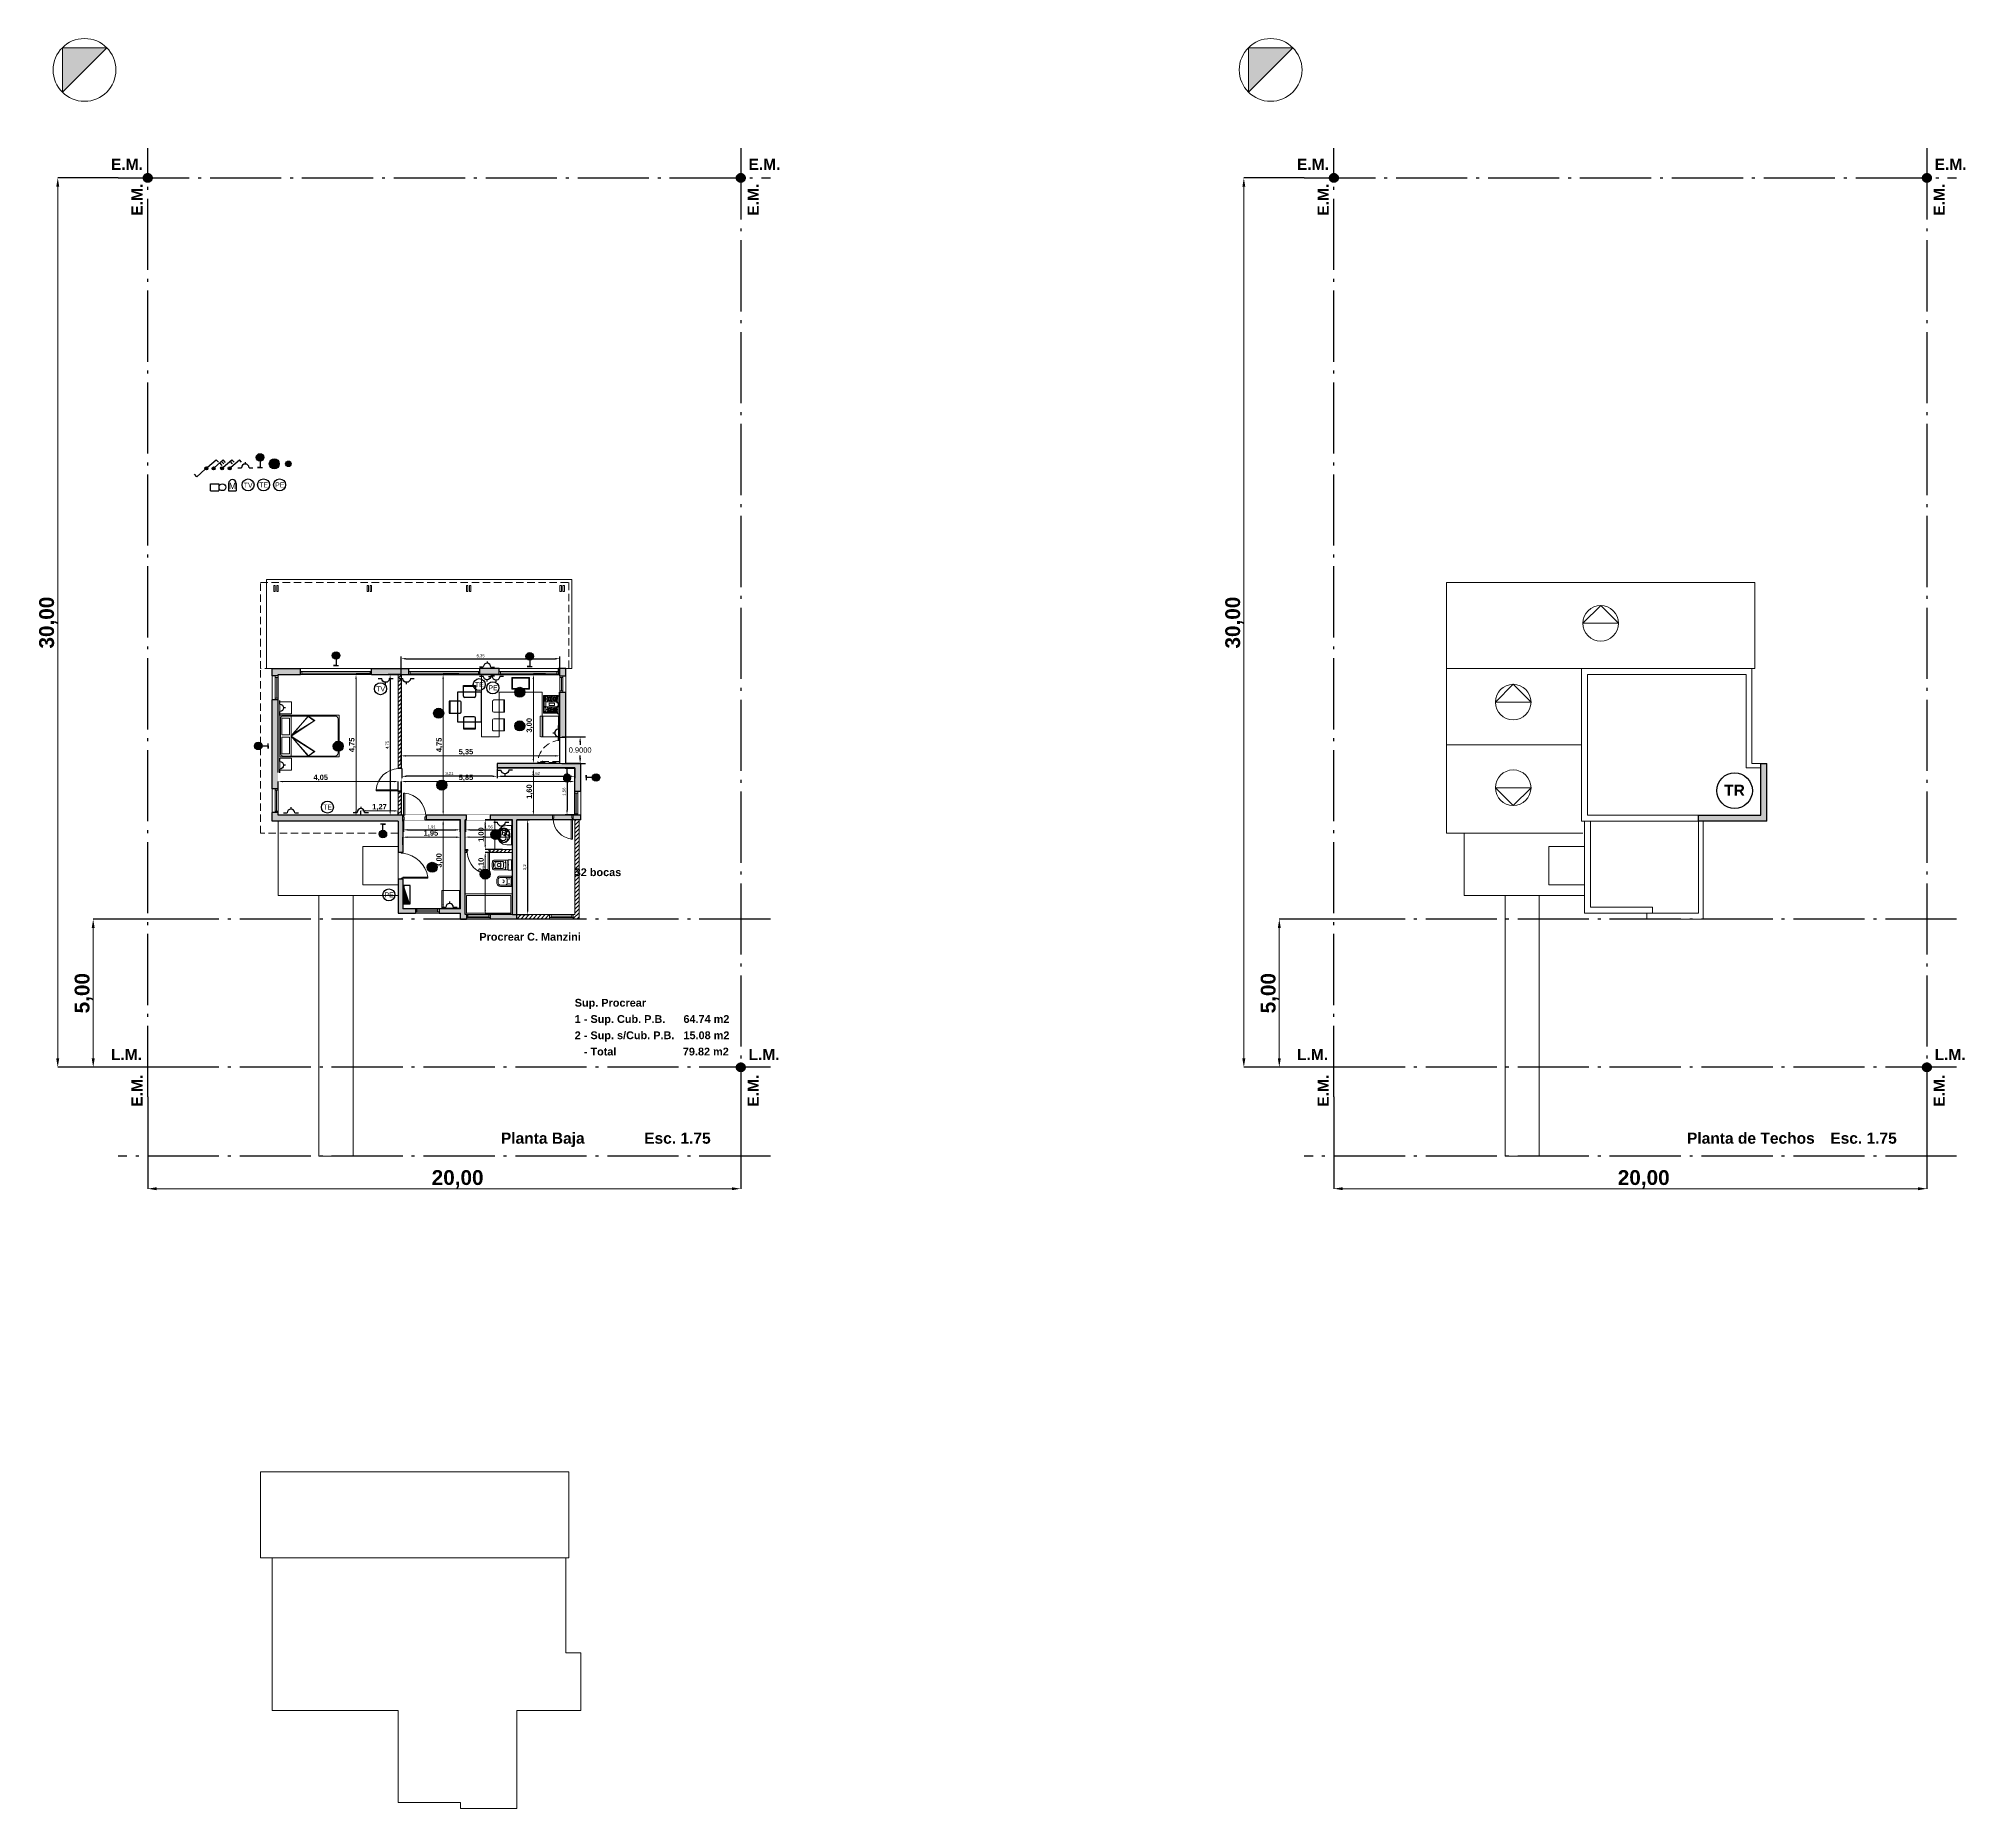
# Model space of a CAD drawing. Header units: millimetres. Extents: x 1434 to 1660, y 1457 to 1517.
# Drawn here: x 1515.3 to 1580.3, y 1457.1 to 1516.8 of the extents above; entities that cross this region are included whole.
import ezdxf

# ---------------------------------------------------------------- set-up
doc = ezdxf.new("R2010")
doc.units = ezdxf.units.MM
doc.linetypes.add('ACAD_ISO04W100', pattern=[30, 24, -3, 0, -3])
doc.linetypes.add('HIDDEN', pattern=[0.375, 0.25, -0.125])
for name, color, linetype, lineweight in [('0.1', 50, 'Continuous', 0), ('0.2', 40, 'Continuous', 20), ('0.3', 30, 'Continuous', 30), ('0.4', 20, 'Continuous', 40), ('arbol', 106, 'Continuous', 18), ('carpinterias', 140, 'Continuous', 9), ('cotas', 104, 'Continuous', 18), ('gris', 251, 'Continuous', 18), ('L.M.', 160, 'ACAD_ISO04W100', 30), ('madera', 35, 'Continuous', 18), ('muebles', 7, 'Continuous', 13), ('nomenclatura', 41, 'Continuous', 18), ('rojo muros', 232, 'Continuous', 18)]:
    doc.layers.add(name, color=color, linetype=linetype, lineweight=lineweight)
doc.layers.add('10-INST-ELEC-SIMB', color=6, linetype='Continuous')
doc.layers.add('2-Cotas Muros', color=7, linetype='Continuous')
doc.styles.add('ARIAL', font='ARIAL.TTF')
doc.styles.add('SANSSERIFBOLD', font='sasb____.pfb')
doc.styles.get("Standard").update_dxf_attribs({"font": 'ARIAL.TTF'})
doc.dimstyles.new('ISO-25', dxfattribs={"dimtxt": 2.5, "dimasz": 2.5, "dimexe": 1.25, "dimexo": 0.625, "dimtad": 1, "dimtxsty": 'Standard', "dimcen": 2.5, "dimadec": 0, "dimazin": 0, "dimtfac": 1, "dimtmove": 0, "dimatfit": 3, "dimfxl": 0, "dimarcsym": 0})
doc.dimstyles.new('mamp. cotas 1en100', dxfattribs={"dimtxt": 0.18, "dimasz": 0.15, "dimexe": 0.0685, "dimexo": 0, "dimgap": 0.03, "dimtad": 1, "dimtxsty": 'ARIAL', "dimcen": 2, "dimclrd": 250, "dimclre": 253, "dimadec": 0, "dimazin": 0, "dimtfac": 1, "dimtmove": 0, "dimatfit": 3, "dimfxl": 0, "dimarcsym": 0})
doc.dimstyles.get("Standard").update_dxf_attribs({"dimtxt": 0.18, "dimasz": 0.18, "dimexe": 0.18, "dimexo": 0.0625, "dimgap": 0.09, "dimtad": 0, "dimtih": 1, "dimtoh": 1, "dimdec": 4, "dimzin": 0, "dimdsep": 46, "dimtxsty": 'Standard', "dimcen": 0.09, "dimadec": 0, "dimazin": 0, "dimtfac": 1, "dimtdec": 4, "dimtofl": 0, "dimtmove": 0, "dimatfit": 3, "dimfxl": 0, "dimtolj": 1, "dimtzin": 0, "dimarcsym": 0})

msp = doc.modelspace()

# ---------------------------------------------------------------- texts
at = {"layer": '10-INST-ELEC-SIMB', "linetype": 'Continuous', "style": 'SANSSERIFBOLD'}
msp.add_text('32 bocas', height=0.2625, dxfattribs=at).set_placement((1533.35468, 1488.53552))
at = {"layer": 'nomenclatura', "linetype": 'Continuous', "style": 'SANSSERIFBOLD'}
for s, height, p in [('E.M.', 0.375, (1517.71456, 1512.35866)), ('E.M.', 0.375, (1539.21528, 1512.35866)), ('E.M.', 0.375, (1557.71456, 1512.35866)), ('E.M.', 0.375, (1579.21528, 1512.35866)), ('TR', 0.375, (1572.1185, 1491.24367)), ('Procrear C. Manzini', 0.2625, (1530.13767, 1486.35783)), ('Sup. Procrear', 0.2625, (1533.35468, 1484.13294)), ('1 - Sup. Cub. P.B.      64.74 m2', 0.2625, (1533.35468, 1483.58409)), ('2 - Sup. s/Cub. P.B.   15.08 m2', 0.2625, (1533.35468, 1483.03523)), ('L.M.', 0.375, (1517.71456, 1482.32807)), ('   - Total                      79.82 m2', 0.2625, (1533.35468, 1482.48638)), ('L.M.', 0.375, (1539.21528, 1482.32807)), ('L.M.', 0.375, (1557.71456, 1482.32807)), ('L.M.', 0.375, (1579.21528, 1482.32807)), ('Planta Baja', 0.375, (1530.86505, 1479.5083)), ('Esc. 1.75', 0.375, (1535.69695, 1479.5083)), ('Planta de Techos ', 0.375, (1570.86505, 1479.5083)), ('Esc. 1.75', 0.375, (1575.69695, 1479.5083))]:
    msp.add_text(s, height=height, dxfattribs=at).set_placement(p)
for p in [(1518.78213, 1510.81253), (1539.56003, 1510.81253), (1558.78213, 1510.81253), (1579.56003, 1510.81253), (1518.78213, 1480.75994), (1539.56003, 1480.75994), (1558.78213, 1480.75994), (1579.56003, 1480.75994)]:
    msp.add_text('E.M.', height=0.375, rotation=90, dxfattribs=at).set_placement(p)

# ---------------------------------------------------------------- blocks, each defined once
blk = doc.blocks.new('*D7')
at = {"layer": 'cotas', "color": 0, "linetype": 'Continuous', "lineweight": -2}
for p, q in [((1518.955, 1481.086), (1518.955, 1477.991)), ((1538.955, 1481.086), (1538.955, 1477.991))]:
    blk.add_line(p, q, dxfattribs=at)
at = {"layer": 'cotas', "color": 0, "linetype": 'Continuous', "lineweight": 9}
blk.add_line((1519.255, 1477.991), (1538.655, 1477.991), dxfattribs=at)
at = {"layer": 'cotas', "color": 0, "linetype": 'Continuous'}
for points in [[(1519.255, 1478.041), (1519.255, 1477.941), (1518.955, 1477.991)], [(1538.655, 1478.041), (1538.655, 1477.941), (1538.955, 1477.991)]]:
    blk.add_solid(points, dxfattribs=at)
at = {"layer": 'Defpoints', "color": 0, "linetype": 'Continuous'}
for p in [(1518.955, 1481.086), (1538.955, 1481.086), (1538.955, 1477.991)]:
    blk.add_point(p, dxfattribs=at)
at = {"layer": 'cotas', "linetype": 'Continuous', "insert": (1529.405, 1478.311), "char_height": 0.5, "attachment_point": 5, "style": 'SANSSERIFBOLD'}
blk.add_mtext('20,00', dxfattribs=at)
blk = doc.blocks.new('*D8')
at = {"layer": 'cotas', "color": 0, "linetype": 'Continuous', "lineweight": -2}
for p, q in [((1517.955, 1512.086), (1515.92, 1512.086)), ((1517.955, 1482.086), (1515.92, 1482.086))]:
    blk.add_line(p, q, dxfattribs=at)
at = {"layer": 'cotas', "color": 0, "linetype": 'Continuous', "lineweight": 9}
blk.add_line((1515.92, 1511.786), (1515.92, 1482.386), dxfattribs=at)
at = {"layer": 'cotas', "color": 0, "linetype": 'Continuous'}
for points in [[(1515.87, 1511.786), (1515.97, 1511.786), (1515.92, 1512.086)], [(1515.87, 1482.386), (1515.97, 1482.386), (1515.92, 1482.086)]]:
    blk.add_solid(points, dxfattribs=at)
at = {"layer": 'Defpoints', "color": 0, "linetype": 'Continuous'}
for p in [(1517.955, 1512.086), (1515.92, 1482.086), (1517.955, 1482.086)]:
    blk.add_point(p, dxfattribs=at)
at = {"layer": 'cotas', "linetype": 'Continuous', "insert": (1515.6, 1497.086), "char_height": 0.5, "attachment_point": 5, "rotation": 90, "style": 'SANSSERIFBOLD'}
blk.add_mtext('30,00', dxfattribs=at)
blk = doc.blocks.new('*D9')
at = {"layer": 'cotas', "color": 0, "linetype": 'Continuous', "lineweight": -2}
for p, q in [((1518.955, 1487.086), (1517.116, 1487.086)), ((1518.955, 1482.086), (1517.116, 1482.086))]:
    blk.add_line(p, q, dxfattribs=at)
at = {"layer": 'cotas', "color": 0, "linetype": 'Continuous', "lineweight": 9}
blk.add_line((1517.116, 1486.786), (1517.116, 1482.386), dxfattribs=at)
at = {"layer": 'cotas', "color": 0, "linetype": 'Continuous'}
for points in [[(1517.066, 1486.786), (1517.166, 1486.786), (1517.116, 1487.086)], [(1517.066, 1482.386), (1517.166, 1482.386), (1517.116, 1482.086)]]:
    blk.add_solid(points, dxfattribs=at)
at = {"layer": 'Defpoints', "color": 0, "linetype": 'Continuous'}
for p in [(1518.955, 1487.086), (1517.116, 1482.086), (1518.955, 1482.086)]:
    blk.add_point(p, dxfattribs=at)
at = {"layer": 'cotas', "linetype": 'Continuous', "insert": (1516.796, 1484.586), "char_height": 0.5, "attachment_point": 5, "rotation": 90, "style": 'SANSSERIFBOLD'}
blk.add_mtext('5,00', dxfattribs=at)
blk = doc.blocks.new('cocina.anafe')
for points in [[(0.05, 0.5), (0.65, 0.5), (0.65, 0), (0.05, 0)], [(0.068, 0.074), (0.629, 0.074), (0.629, 0.023), (0.068, 0.023)], [(0.08, 0.385), (0.08, 0.389), (0.143, 0.389), (0.143, 0.385)], [(0.08, 0.189), (0.08, 0.193), (0.143, 0.193), (0.143, 0.189)], [(0.104, 0.447), (0.107, 0.45), (0.152, 0.405), (0.149, 0.403)], [(0.107, 0.323), (0.104, 0.326), (0.149, 0.371), (0.152, 0.368)], [(0.104, 0.252), (0.107, 0.254), (0.152, 0.21), (0.149, 0.207)], [(0.107, 0.127), (0.104, 0.13), (0.149, 0.175), (0.152, 0.172)], [(0.166, 0.475), (0.17, 0.475), (0.17, 0.411), (0.166, 0.411)], [(0.17, 0.299), (0.166, 0.299), (0.166, 0.362), (0.17, 0.362)], [(0.166, 0.279), (0.17, 0.279), (0.17, 0.215), (0.166, 0.215)], [(0.17, 0.103), (0.166, 0.103), (0.166, 0.166), (0.17, 0.166)], [(0.229, 0.45), (0.232, 0.447), (0.187, 0.403), (0.184, 0.405)], [(0.232, 0.326), (0.229, 0.323), (0.184, 0.368), (0.187, 0.371)], [(0.229, 0.254), (0.232, 0.252), (0.187, 0.207), (0.184, 0.21)], [(0.232, 0.13), (0.229, 0.127), (0.184, 0.172), (0.187, 0.175)], [(0.256, 0.389), (0.256, 0.385), (0.192, 0.385), (0.192, 0.389)], [(0.256, 0.193), (0.256, 0.189), (0.192, 0.189), (0.192, 0.193)], [(0.442, 0.389), (0.442, 0.385), (0.505, 0.385), (0.505, 0.389)], [(0.442, 0.193), (0.442, 0.189), (0.505, 0.189), (0.505, 0.193)], [(0.469, 0.45), (0.466, 0.447), (0.511, 0.403), (0.514, 0.405)], [(0.466, 0.326), (0.469, 0.323), (0.514, 0.368), (0.511, 0.371)], [(0.469, 0.254), (0.466, 0.252), (0.511, 0.207), (0.514, 0.21)], [(0.466, 0.13), (0.469, 0.127), (0.514, 0.172), (0.511, 0.175)], [(0.532, 0.475), (0.528, 0.475), (0.528, 0.411), (0.532, 0.411)], [(0.528, 0.299), (0.532, 0.299), (0.532, 0.362), (0.528, 0.362)], [(0.532, 0.279), (0.528, 0.279), (0.528, 0.215), (0.532, 0.215)], [(0.528, 0.103), (0.532, 0.103), (0.532, 0.166), (0.528, 0.166)], [(0.594, 0.447), (0.591, 0.45), (0.546, 0.405), (0.549, 0.403)], [(0.591, 0.323), (0.594, 0.326), (0.549, 0.371), (0.546, 0.368)], [(0.594, 0.252), (0.591, 0.254), (0.546, 0.21), (0.549, 0.207)], [(0.591, 0.127), (0.594, 0.13), (0.549, 0.175), (0.546, 0.172)], [(0.618, 0.385), (0.618, 0.389), (0.555, 0.389), (0.555, 0.385)], [(0.618, 0.189), (0.618, 0.193), (0.555, 0.193), (0.555, 0.189)]]:
    blk.add_lwpolyline(points, close=True)
for points in [[(0.089, 0.492), (0.249, 0.492, -0.414214), (0.264, 0.476), (0.264, 0.294, -0.414214), (0.249, 0.278), (0.089, 0.278, -0.414214), (0.073, 0.294), (0.073, 0.476, -0.414214)], [(0.089, 0.296), (0.249, 0.296, -0.414214), (0.264, 0.28), (0.264, 0.098, -0.414214), (0.249, 0.082), (0.089, 0.082, -0.414214), (0.073, 0.098), (0.073, 0.28, -0.414214)], [(0.609, 0.492), (0.449, 0.492, 0.414214), (0.434, 0.476), (0.434, 0.294, 0.414214), (0.449, 0.278), (0.609, 0.278, 0.414214), (0.624, 0.294), (0.624, 0.476, 0.414214)], [(0.609, 0.296), (0.449, 0.296, 0.414214), (0.434, 0.28), (0.434, 0.098, 0.414214), (0.449, 0.082), (0.609, 0.082, 0.414214), (0.624, 0.098), (0.624, 0.28, 0.414214)]]:
    blk.add_lwpolyline(points, format="xyb", close=True)
at = {"linetype": 'Continuous', "lineweight": 5}
blk.add_lwpolyline([(0.306, 0.376), (0.394, 0.376), (0.394, 0.187), (0.306, 0.187)], close=True, dxfattribs=at)
for centre, radius in [((0.111, 0.048), 0.0166), ((0.168, 0.387), 0.0625), ((0.168, 0.191), 0.0625), ((0.168, 0.387), 0.0364), ((0.168, 0.191), 0.0364), ((0.171, 0.048), 0.0166), ((0.229, 0.048), 0.0166), ((0.439, 0.048), 0.0166), ((0.53, 0.387), 0.0625), ((0.53, 0.191), 0.0625), ((0.53, 0.387), 0.0364), ((0.53, 0.191), 0.0364), ((0.605, 0.048), 0.0166)]:
    blk.add_circle(centre, radius)
blk = doc.blocks.new('i')
for p, q in [((1235.135, 1802.349), (1235.325, 1802.349)), ((1235.135, 1802.304), (1235.493, 1802.304)), ((1235.493, 1802.044), (1235.135, 1802.044)), ((1235.135, 1801.999), (1235.325, 1801.999)), ((1235.325, 1802.349), (1235.507, 1802.349)), ((1235.325, 1801.999), (1235.507, 1801.999)), ((1235.36, 1802.224), (1235.36, 1802.124)), ((1235.495, 1802.302), (1235.495, 1802.046)), ((1235.51, 1802.346), (1235.51, 1802.002))]:
    blk.add_line(p, q)
for centre in [(1235.42, 1802.254), (1235.42, 1802.094)]:
    blk.add_circle(centre, 0.0085)
for centre, radius, start, end in [((1235.382, 1802.174), 0.377, 168.55585, 191.44415), ((1235.135, 1802.224), 0.125, 90, 168.55585), ((1235.135, 1802.124), 0.125, 191.44415, 270), ((1235.382, 1802.174), 0.332, 168.55585, 191.44415), ((1235.135, 1802.224), 0.08, 90, 168.55585), ((1235.135, 1802.124), 0.08, 191.44415, 270), ((1235.198, 1802.171), 0.0578, 2.61926, 78.39406), ((1235.2, 1802.154), 0.075, 82.39422, 82.744), ((1235.198, 1802.177), 0.0578, 281.60594, 357.38074), ((1235.2, 1802.194), 0.075, 277.256, 277.60578), ((1235.28, 1802.224), 0.08, 0, 90), ((1235.28, 1802.124), 0.08, 270, 0), ((1235.493, 1802.302), 0.002, 0, 90), ((1235.493, 1802.046), 0.002, 270, 0), ((1235.507, 1802.346), 0.003, 0, 90), ((1235.507, 1802.002), 0.003, 270, 0)]:
    blk.add_arc(centre, radius, start, end)
blk = doc.blocks.new('in')
for p, q in [((1235.276, 1801.782), (1234.965, 1801.782)), ((1235.244, 1801.737), (1234.965, 1801.737)), ((1235.244, 1801.493), (1234.965, 1801.493)), ((1235.276, 1801.448), (1234.965, 1801.448)), ((1234.983, 1801.615), (1234.983, 1801.655)), ((1234.983, 1801.615), (1234.983, 1801.575)), ((1235.048, 1801.719), (1235.12, 1801.719)), ((1235.048, 1801.511), (1235.12, 1801.511)), ((1235.276, 1801.782), (1235.408, 1801.782)), ((1235.276, 1801.448), (1235.408, 1801.448)), ((1235.346, 1801.712), (1235.346, 1801.615)), ((1235.346, 1801.518), (1235.346, 1801.615)), ((1235.416, 1801.615), (1235.416, 1801.774)), ((1235.416, 1801.615), (1235.416, 1801.456))]:
    blk.add_line(p, q)
for points in [[(1235.328, 1801.687, -0.120573), (1235.325, 1801.688, -0.105064), (1235.323, 1801.689, -0.088664), (1235.322, 1801.692, -0.079761), (1235.322, 1801.695, -0.079761), (1235.322, 1801.698, -0.088664), (1235.323, 1801.7, -0.105064), (1235.325, 1801.702, -0.120573), (1235.328, 1801.703, -0.120573)], [(1235.328, 1801.543, 0.120573), (1235.325, 1801.542, 0.105064), (1235.323, 1801.54, 0.088664), (1235.322, 1801.538, 0.079761), (1235.322, 1801.535, 0.079761), (1235.322, 1801.532, 0.088664), (1235.323, 1801.53, 0.105064), (1235.325, 1801.528, 0.120573), (1235.328, 1801.527, 0.120573)], [(1235.328, 1801.703, -0.135765), (1235.33, 1801.702, -0.106933), (1235.331, 1801.7, -0.081683), (1235.333, 1801.698, -0.069843), (1235.333, 1801.695, -0.069843), (1235.333, 1801.692, -0.081683), (1235.331, 1801.689, -0.106933), (1235.33, 1801.688, -0.135765), (1235.328, 1801.687, -0.135765)], [(1235.328, 1801.527, 0.135765), (1235.33, 1801.528, 0.106933), (1235.331, 1801.53, 0.081683), (1235.333, 1801.532, 0.069843), (1235.333, 1801.535, 0.069843), (1235.333, 1801.538, 0.081683), (1235.331, 1801.54, 0.106933), (1235.33, 1801.542, 0.135765), (1235.328, 1801.543, 0.135765)]]:
    blk.add_lwpolyline(points, format="xyb")
blk.add_lwpolyline([(1235.426, 1801.792), (1235.426, 1801.438), (1235.545, 1801.438), (1235.545, 1801.792)], close=True)
for centre, radius, start, end in [((1235.848, 1801.615), 0.956, 173.56456, 180), ((1235.848, 1801.615), 0.956, 180, 186.43544), ((1234.965, 1801.715), 0.0678, 90, 173.56456), ((1234.965, 1801.515), 0.0678, 186.43544, 270), ((1235.846, 1801.615), 0.909, 173.57291, 180), ((1235.846, 1801.615), 0.909, 180, 186.42709), ((1234.965, 1801.714), 0.023, 90, 173.57291), ((1234.965, 1801.516), 0.023, 186.42709, 270), ((1235.048, 1801.655), 0.0648, 90, 180), ((1235.048, 1801.575), 0.0648, 180, 270), ((1235.108, 1801.615), 0.0504, 121.47191, 180), ((1235.108, 1801.615), 0.0504, 180, 238.52809), ((1235.119, 1801.6), 0.069, 89.56202, 122.8418), ((1235.119, 1801.63), 0.069, 237.1582, 270.43798), ((1235.12, 1801.6), 0.069, 57.1582, 90.43798), ((1235.12, 1801.63), 0.069, 269.56202, 302.8418), ((1235.131, 1801.615), 0.0504, 0, 58.52809), ((1235.131, 1801.615), 0.0504, 301.47191, 0), ((1235.159, 1801.67), 0.027, 3.36318, 90), ((1235.159, 1801.56), 0.027, 270, 356.63682), ((1234.23, 1801.615), 0.957, 0, 3.36318), ((1234.23, 1801.615), 0.957, 356.63682, 0), ((1235.243, 1801.714), 0.023, 6.42709, 90), ((1235.243, 1801.516), 0.023, 270, 353.57291), ((1234.362, 1801.615), 0.909, 0, 6.42709), ((1234.362, 1801.615), 0.909, 353.57291, 0), ((1235.276, 1801.712), 0.0702, 0, 90), ((1235.276, 1801.518), 0.0702, 270, 0), ((1235.408, 1801.774), 0.00819, 0, 90), ((1235.408, 1801.456), 0.00819, 270, 0), ((1235.416, 1801.646), 0.0184, 28.88836, 87.29185), ((1235.416, 1801.584), 0.0184, 272.70815, 331.11164), ((1235.369, 1801.615), 0.0742, 327.50485, 32.49515)]:
    blk.add_arc(centre, radius, start, end)
for p in [(1234.937, 1801.615), (1235.272, 1801.615), (1235.322, 1801.692), (1235.346, 1801.518), (1235.416, 1801.774), (1235.416, 1801.456)]:
    blk.add_point(p)
blk = doc.blocks.new('aa')
at = {"layer": 'madera'}
for p, q in [((1233.437, -214.668), (1233.844, -214.668)), ((1233.437, -215.034), (1233.437, -214.668)), ((1233.437, -214.693), (1233.844, -214.693)), ((1233.803, -215.075), (1233.478, -215.075)), ((1233.844, -214.668), (1233.844, -215.034))]:
    blk.add_line(p, q, dxfattribs=at)
for centre, start, end in [((1233.478, -215.034), 180, 270), ((1233.803, -215.034), 270, 0)]:
    blk.add_arc(centre, 0.0406, start, end, dxfattribs=at)
blk = doc.blocks.new('CAM2')
at = {"layer": '0.1'}
for p, q in [((454.403, -70.302), (454.403, -71.452)), ((455.995, -70.202), (454.519, -70.202)), ((455.199, -70.357), (455.418, -70.202)), ((455.995, -70.879), (455.199, -70.357)), ((455.216, -70.36), (455.414, -70.217)), ((455.947, -70.818), (455.216, -70.36)), ((455.947, -70.818), (455.414, -70.217)), ((455.995, -70.879), (455.418, -70.202)), ((455.995, -70.202), (455.995, -71.552)), ((456.255, -70.202), (455.995, -70.202)), ((455.995, -70.879), (455.198, -71.399)), ((455.198, -71.399), (455.415, -71.552)), ((455.947, -70.939), (455.214, -71.396)), ((455.214, -71.396), (455.412, -71.54)), ((455.947, -70.939), (455.412, -71.54)), ((455.995, -70.879), (455.415, -71.552)), ((454.517, -71.552), (455.995, -71.552)), ((456.253, -71.552), (455.995, -71.552))]:
    blk.add_line(p, q, dxfattribs=at)
at = {"layer": '0.1', "lineweight": 0}
blk.add_line((456.353, -70.305), (456.353, -71.454), dxfattribs=at)
at = {"layer": '0.1'}
blk.add_lwpolyline([(454.378, -71.577), (456.378, -71.577), (456.378, -70.177), (454.378, -70.177)], close=True, dxfattribs=at)
at = {"layer": '0.1', "lineweight": 0}
for points in [[(456.045, -70.277), (456.301, -70.277), (456.301, -70.84), (456.045, -70.84)], [(456.045, -71.482), (456.301, -71.482), (456.301, -70.919), (456.045, -70.919)]]:
    blk.add_lwpolyline(points, close=True, dxfattribs=at)
at = {"layer": '0.1'}
for centre, radius, start, end in [((454.518, -70.318), 0.116, 89.68244, 171.91819), ((456.253, -70.303), 0.1, 358.83225, 88.52947), ((454.514, -71.441), 0.112, 186.04566, 271.28188), ((456.256, -71.455), 0.0968, 268.12283, 0.79322)]:
    blk.add_arc(centre, radius, start, end, dxfattribs=at)
at = {"layer": 'madera'}
for points in [[(455.978, -70.127), (456.378, -70.127), (456.378, -69.727), (455.978, -69.727)], [(455.978, -71.627), (456.378, -71.627), (456.378, -72.027), (455.978, -72.027)]]:
    blk.add_lwpolyline(points, close=True, dxfattribs=at)
blk = doc.blocks.new('pil')
blk.add_line((1235.263, 1804.106), (1235.063, 1804.106))
for points in [[(1235.167, 1803.842, 0.080772), (1235.264, 1803.858, 0.089305), (1235.342, 1803.9, 0.110962), (1235.389, 1803.968, 0.119182), (1235.407, 1804.042, 0.119182), (1235.389, 1804.116, 0.110962), (1235.342, 1804.183, 0.089305), (1235.264, 1804.226, 0.080772), (1235.167, 1804.242, 0.080772), (1235.069, 1804.226, 0.089305), (1234.991, 1804.183, 0.104793), (1234.937, 1804.116, 0.119182), (1234.919, 1804.042, 0.119182), (1234.937, 1803.968, 0.104793), (1234.991, 1803.9, 0.089305), (1235.069, 1803.858, 0.080772)], [(1235.167, 1803.858, 0.080772), (1235.259, 1803.873, 0.088756), (1235.331, 1803.912, 0.11126), (1235.374, 1803.974, 0.120398), (1235.391, 1804.042, 0.120398), (1235.374, 1804.109, 0.11126), (1235.331, 1804.171, 0.088756), (1235.259, 1804.211, 0.080772), (1235.167, 1804.226, 0.080772), (1235.074, 1804.211, 0.089305), (1235.001, 1804.171, 0.104793), (1234.951, 1804.109, 0.119182), (1234.935, 1804.042, 0.119182), (1234.951, 1803.975, 0.104793), (1235.001, 1803.913, 0.089305), (1235.074, 1803.873, 0.080772)]]:
    blk.add_lwpolyline(points, format="xyb", close=True)
for points in [[(1235.163, 1803.874, -0.02495), (1235.135, 1803.875, -0.088119)], [(1235.163, 1803.874, 0.072856), (1235.241, 1803.884, 0.088119)]]:
    blk.add_lwpolyline(points, format="xyb")
for centre, radius in [((1235.035, 1804.162), 0.012), ((1235.163, 1804.074), 0.0219), ((1235.163, 1804.074), 0.0179), ((1235.163, 1804.202), 0.012), ((1235.291, 1804.162), 0.012)]:
    blk.add_circle(centre, radius)
for centre, radius, start, end in [((1235.063, 1804.026), 0.08, 90, 180), ((1235.137, 1804.029), 0.154, 177.90036, 269.45523), ((1235.188, 1804.029), 0.154, 290.171, 2.09964), ((1235.263, 1804.026), 0.08, 0, 90)]:
    blk.add_arc(centre, radius, start, end)
blk = doc.blocks.new('*D19')
at = {"layer": 'cotas', "color": 0, "linetype": 'Continuous', "lineweight": -2}
for p, q in [((1526.505, 1495.336), (1525.979, 1495.336)), ((1526.687, 1490.586), (1525.979, 1490.586))]:
    blk.add_line(p, q, dxfattribs=at)
at = {"layer": 'cotas', "color": 0, "linetype": 'Continuous', "lineweight": 9}
blk.add_line((1525.979, 1495.186), (1525.979, 1490.736), dxfattribs=at)
at = {"layer": 'cotas', "color": 0, "linetype": 'Continuous'}
for points in [[(1525.954, 1495.186), (1526.004, 1495.186), (1525.979, 1495.336)], [(1525.954, 1490.736), (1526.004, 1490.736), (1525.979, 1490.586)]]:
    blk.add_solid(points, dxfattribs=at)
at = {"layer": 'Defpoints', "color": 0, "linetype": 'Continuous'}
for p in [(1526.505, 1495.336), (1525.979, 1490.586), (1526.687, 1490.586)]:
    blk.add_point(p, dxfattribs=at)
at = {"layer": 'cotas', "linetype": 'Continuous', "insert": (1525.857, 1492.961), "char_height": 0.18, "attachment_point": 5, "rotation": 90, "style": 'SANSSERIFBOLD'}
blk.add_mtext('4,75', dxfattribs=at)
blk = doc.blocks.new('*D20')
at = {"layer": 'cotas', "color": 0, "linetype": 'Continuous', "lineweight": -2}
for p, q in [((1529.445, 1495.336), (1528.918, 1495.336)), ((1529.627, 1490.586), (1528.918, 1490.586))]:
    blk.add_line(p, q, dxfattribs=at)
at = {"layer": 'cotas', "color": 0, "linetype": 'Continuous', "lineweight": 9}
blk.add_line((1528.918, 1495.186), (1528.918, 1490.736), dxfattribs=at)
at = {"layer": 'cotas', "color": 0, "linetype": 'Continuous'}
for points in [[(1528.893, 1495.186), (1528.943, 1495.186), (1528.918, 1495.336)], [(1528.893, 1490.736), (1528.943, 1490.736), (1528.918, 1490.586)]]:
    blk.add_solid(points, dxfattribs=at)
at = {"layer": 'Defpoints', "color": 0, "linetype": 'Continuous'}
for p in [(1529.445, 1495.336), (1528.918, 1490.586), (1529.627, 1490.586)]:
    blk.add_point(p, dxfattribs=at)
at = {"layer": 'cotas', "linetype": 'Continuous', "insert": (1528.797, 1492.961), "char_height": 0.18, "attachment_point": 5, "rotation": 90, "style": 'SANSSERIFBOLD'}
blk.add_mtext('4,75', dxfattribs=at)
blk = doc.blocks.new('*D21')
at = {"layer": 'cotas', "color": 0, "linetype": 'Continuous', "lineweight": -2}
for p, q in [((1529.445, 1490.436), (1528.918, 1490.436)), ((1529.505, 1487.436), (1528.918, 1487.436))]:
    blk.add_line(p, q, dxfattribs=at)
at = {"layer": 'cotas', "color": 0, "linetype": 'Continuous', "lineweight": 9}
blk.add_line((1528.918, 1490.286), (1528.918, 1487.586), dxfattribs=at)
at = {"layer": 'cotas', "color": 0, "linetype": 'Continuous'}
for points in [[(1528.893, 1490.286), (1528.943, 1490.286), (1528.918, 1490.436)], [(1528.893, 1487.586), (1528.943, 1487.586), (1528.918, 1487.436)]]:
    blk.add_solid(points, dxfattribs=at)
at = {"layer": 'Defpoints', "color": 0, "linetype": 'Continuous'}
for p in [(1529.445, 1490.436), (1528.918, 1487.436), (1529.505, 1487.436)]:
    blk.add_point(p, dxfattribs=at)
at = {"layer": 'cotas', "linetype": 'Continuous', "insert": (1528.797, 1489.065), "char_height": 0.18, "attachment_point": 5, "rotation": 90, "style": 'SANSSERIFBOLD'}
blk.add_mtext('3,00', dxfattribs=at)
blk = doc.blocks.new('*D22')
at = {"layer": 'cotas', "color": 0, "linetype": 'Continuous', "lineweight": -2}
for p, q in [((1530.88, 1489.336), (1530.336, 1489.336)), ((1530.923, 1487.236), (1530.336, 1487.236))]:
    blk.add_line(p, q, dxfattribs=at)
at = {"layer": 'cotas', "color": 0, "linetype": 'Continuous', "lineweight": 9}
blk.add_line((1530.336, 1489.186), (1530.336, 1487.386), dxfattribs=at)
at = {"layer": 'cotas', "color": 0, "linetype": 'Continuous'}
for points in [[(1530.311, 1489.186), (1530.361, 1489.186), (1530.336, 1489.336)], [(1530.311, 1487.386), (1530.361, 1487.386), (1530.336, 1487.236)]]:
    blk.add_solid(points, dxfattribs=at)
at = {"layer": 'Defpoints', "color": 0, "linetype": 'Continuous'}
for p in [(1530.88, 1489.336), (1530.336, 1487.236), (1530.923, 1487.236)]:
    blk.add_point(p, dxfattribs=at)
at = {"layer": 'cotas', "linetype": 'Continuous', "insert": (1530.214, 1488.912), "char_height": 0.18, "attachment_point": 5, "rotation": 90, "style": 'SANSSERIFBOLD'}
blk.add_mtext('2,10', dxfattribs=at)
blk = doc.blocks.new('*D23')
at = {"layer": 'cotas', "color": 0, "linetype": 'Continuous', "lineweight": -2}
for p, q in [((1530.88, 1490.436), (1530.336, 1490.436)), ((1530.923, 1489.436), (1530.336, 1489.436))]:
    blk.add_line(p, q, dxfattribs=at)
at = {"layer": 'cotas', "color": 0, "linetype": 'Continuous', "lineweight": 9}
blk.add_line((1530.336, 1490.286), (1530.336, 1489.586), dxfattribs=at)
at = {"layer": 'cotas', "color": 0, "linetype": 'Continuous'}
for points in [[(1530.311, 1490.286), (1530.361, 1490.286), (1530.336, 1490.436)], [(1530.311, 1489.586), (1530.361, 1489.586), (1530.336, 1489.436)]]:
    blk.add_solid(points, dxfattribs=at)
at = {"layer": 'Defpoints', "color": 0, "linetype": 'Continuous'}
for p in [(1530.88, 1490.436), (1530.336, 1489.436), (1530.923, 1489.436)]:
    blk.add_point(p, dxfattribs=at)
at = {"layer": 'cotas', "linetype": 'Continuous', "insert": (1530.214, 1489.936), "char_height": 0.18, "attachment_point": 5, "rotation": 90, "style": 'SANSSERIFBOLD'}
blk.add_mtext('1,00', dxfattribs=at)
blk = doc.blocks.new('*D24')
at = {"layer": 'cotas', "color": 0, "linetype": 'Continuous', "lineweight": -2}
for p, q in [((1532.505, 1492.186), (1531.961, 1492.186)), ((1532.548, 1490.586), (1531.961, 1490.586))]:
    blk.add_line(p, q, dxfattribs=at)
at = {"layer": 'cotas', "color": 0, "linetype": 'Continuous', "lineweight": 9}
blk.add_line((1531.961, 1492.036), (1531.961, 1490.736), dxfattribs=at)
at = {"layer": 'cotas', "color": 0, "linetype": 'Continuous'}
for points in [[(1531.936, 1492.036), (1531.986, 1492.036), (1531.961, 1492.186)], [(1531.936, 1490.736), (1531.986, 1490.736), (1531.961, 1490.586)]]:
    blk.add_solid(points, dxfattribs=at)
at = {"layer": 'Defpoints', "color": 0, "linetype": 'Continuous'}
for p in [(1532.505, 1492.186), (1531.961, 1490.586), (1532.548, 1490.586)]:
    blk.add_point(p, dxfattribs=at)
at = {"layer": 'cotas', "linetype": 'Continuous', "insert": (1531.839, 1491.386), "char_height": 0.18, "attachment_point": 5, "rotation": 90, "style": 'SANSSERIFBOLD'}
blk.add_mtext('1,60', dxfattribs=at)
blk = doc.blocks.new('*D25')
at = {"layer": 'cotas', "color": 0, "linetype": 'Continuous', "lineweight": -2}
for p, q in [((1532.364, 1495.336), (1531.961, 1495.336)), ((1532.548, 1492.336), (1531.961, 1492.336))]:
    blk.add_line(p, q, dxfattribs=at)
at = {"layer": 'cotas', "color": 0, "linetype": 'Continuous', "lineweight": 9}
blk.add_line((1531.961, 1495.186), (1531.961, 1492.486), dxfattribs=at)
at = {"layer": 'cotas', "color": 0, "linetype": 'Continuous'}
for points in [[(1531.936, 1495.186), (1531.986, 1495.186), (1531.961, 1495.336)], [(1531.936, 1492.486), (1531.986, 1492.486), (1531.961, 1492.336)]]:
    blk.add_solid(points, dxfattribs=at)
at = {"layer": 'Defpoints', "color": 0, "linetype": 'Continuous'}
for p in [(1532.364, 1495.336), (1531.961, 1492.336), (1532.548, 1492.336)]:
    blk.add_point(p, dxfattribs=at)
at = {"layer": 'cotas', "linetype": 'Continuous', "insert": (1531.839, 1493.623), "char_height": 0.18, "attachment_point": 5, "rotation": 90, "style": 'SANSSERIFBOLD'}
blk.add_mtext('3,00', dxfattribs=at)
blk = doc.blocks.new('*D26')
at = {"layer": 'cotas', "color": 0, "linetype": 'Continuous', "lineweight": -2}
for p, q in [((1523.355, 1491.43), (1523.355, 1491.725)), ((1527.405, 1491.386), (1527.405, 1491.725))]:
    blk.add_line(p, q, dxfattribs=at)
at = {"layer": 'cotas', "color": 0, "linetype": 'Continuous', "lineweight": 9}
blk.add_line((1527.255, 1491.725), (1523.505, 1491.725), dxfattribs=at)
at = {"layer": 'cotas', "color": 0, "linetype": 'Continuous'}
for points in [[(1523.505, 1491.75), (1523.505, 1491.7), (1523.355, 1491.725)], [(1527.255, 1491.75), (1527.255, 1491.7), (1527.405, 1491.725)]]:
    blk.add_solid(points, dxfattribs=at)
at = {"layer": 'Defpoints', "color": 0, "linetype": 'Continuous'}
for p in [(1523.355, 1491.725), (1523.355, 1491.43), (1527.405, 1491.386)]:
    blk.add_point(p, dxfattribs=at)
at = {"layer": 'cotas', "linetype": 'Continuous', "insert": (1524.789, 1491.847), "char_height": 0.18, "attachment_point": 5, "style": 'SANSSERIFBOLD'}
blk.add_mtext('4,05', dxfattribs=at)
blk = doc.blocks.new('*D27')
at = {"layer": 'cotas', "color": 0, "linetype": 'Continuous', "lineweight": -2}
for p, q in [((1527.505, 1491.386), (1527.505, 1491.725)), ((1533.355, 1491.578), (1533.355, 1491.725))]:
    blk.add_line(p, q, dxfattribs=at)
at = {"layer": 'cotas', "color": 0, "linetype": 'Continuous', "lineweight": 9}
blk.add_line((1533.205, 1491.725), (1527.655, 1491.725), dxfattribs=at)
at = {"layer": 'cotas', "color": 0, "linetype": 'Continuous'}
for points in [[(1527.655, 1491.75), (1527.655, 1491.7), (1527.505, 1491.725)], [(1533.205, 1491.75), (1533.205, 1491.7), (1533.355, 1491.725)]]:
    blk.add_solid(points, dxfattribs=at)
at = {"layer": 'Defpoints', "color": 0, "linetype": 'Continuous'}
for p in [(1527.505, 1491.725), (1527.505, 1491.386), (1533.355, 1491.578)]:
    blk.add_point(p, dxfattribs=at)
at = {"layer": 'cotas', "linetype": 'Continuous', "insert": (1529.687, 1491.847), "char_height": 0.18, "attachment_point": 5, "style": 'SANSSERIFBOLD'}
blk.add_mtext('5,85', dxfattribs=at)
blk = doc.blocks.new('*D28')
at = {"layer": 'cotas', "color": 0, "linetype": 'Continuous', "lineweight": -2}
for p, q in [((1527.505, 1492.331), (1527.505, 1492.592)), ((1532.855, 1492.336), (1532.855, 1492.592))]:
    blk.add_line(p, q, dxfattribs=at)
at = {"layer": 'cotas', "color": 0, "linetype": 'Continuous', "lineweight": 9}
blk.add_line((1532.705, 1492.592), (1527.655, 1492.592), dxfattribs=at)
at = {"layer": 'cotas', "color": 0, "linetype": 'Continuous'}
for points in [[(1527.655, 1492.617), (1527.655, 1492.567), (1527.505, 1492.592)], [(1532.705, 1492.617), (1532.705, 1492.567), (1532.855, 1492.592)]]:
    blk.add_solid(points, dxfattribs=at)
at = {"layer": 'Defpoints', "color": 0, "linetype": 'Continuous'}
for p in [(1527.505, 1492.592), (1527.505, 1492.331), (1532.855, 1492.336)]:
    blk.add_point(p, dxfattribs=at)
at = {"layer": 'cotas', "linetype": 'Continuous', "insert": (1529.687, 1492.714), "char_height": 0.18, "attachment_point": 5, "style": 'SANSSERIFBOLD'}
blk.add_mtext('5,35', dxfattribs=at)
blk = doc.blocks.new('*D29')
at = {"layer": 'cotas', "color": 0, "linetype": 'Continuous', "lineweight": -2}
blk.add_line((1527.555, 1489.587), (1527.555, 1489.848), dxfattribs=at)
at = {"layer": 'cotas', "color": 0, "linetype": 'Continuous', "lineweight": 9}
blk.add_line((1529.355, 1489.848), (1527.705, 1489.848), dxfattribs=at)
at = {"layer": 'cotas', "color": 0, "linetype": 'Continuous'}
for points in [[(1527.705, 1489.873), (1527.705, 1489.823), (1527.555, 1489.848)], [(1529.355, 1489.873), (1529.355, 1489.823), (1529.505, 1489.848)]]:
    blk.add_solid(points, dxfattribs=at)
at = {"layer": 'Defpoints', "color": 0, "linetype": 'Continuous'}
for p in [(1527.555, 1489.848), (1527.555, 1489.587), (1529.505, 1489.848)]:
    blk.add_point(p, dxfattribs=at)
at = {"layer": 'cotas', "linetype": 'Continuous', "insert": (1528.505, 1489.97), "char_height": 0.18, "attachment_point": 5, "style": 'SANSSERIFBOLD'}
blk.add_mtext('1,95', dxfattribs=at)
blk = doc.blocks.new('*D30')
at = {"layer": 'cotas', "color": 0, "linetype": 'Continuous', "lineweight": -2}
for p, q in [((1529.655, 1489.587), (1529.655, 1489.852)), ((1531.255, 1489.713), (1531.255, 1489.852))]:
    blk.add_line(p, q, dxfattribs=at)
at = {"layer": 'cotas', "color": 0, "linetype": 'Continuous', "lineweight": 9}
blk.add_line((1531.105, 1489.852), (1529.805, 1489.852), dxfattribs=at)
at = {"layer": 'cotas', "color": 0, "linetype": 'Continuous'}
for points in [[(1529.805, 1489.877), (1529.805, 1489.827), (1529.655, 1489.852)], [(1531.105, 1489.877), (1531.105, 1489.827), (1531.255, 1489.852)]]:
    blk.add_solid(points, dxfattribs=at)
at = {"layer": 'Defpoints', "color": 0, "linetype": 'Continuous'}
for p in [(1529.655, 1489.852), (1529.655, 1489.587), (1531.255, 1489.713)]:
    blk.add_point(p, dxfattribs=at)
at = {"layer": 'cotas', "linetype": 'Continuous', "insert": (1530.924, 1489.973), "char_height": 0.18, "attachment_point": 5, "style": 'SANSSERIFBOLD'}
blk.add_mtext('1,60', dxfattribs=at)
blk = doc.blocks.new('SEPLN504')
at = {"color": 0, "const_width": 0.169}
blk.add_lwpolyline([(-0.082, 0.012, 1), (0.087, 0.012, 1)], format="xyb", close=True, dxfattribs=at)
at = {"color": 0}
blk.add_circle((0.003, 0.012), 0.169, dxfattribs=at)
blk = doc.blocks.new('SEPLN502')
at = {"color": 0}
for p, q in [((-0.0845, 0), (0.0845, 0)), ((0, 0), (-0.0845, 0)), ((0, 0.2535), (0, 0))]:
    blk.add_line(p, q, dxfattribs=at)
at = {"color": 0, "const_width": 0.12675}
blk.add_lwpolyline([(-0.063375, 0.338, 1), (0.063375, 0.338, 1)], format="xyb", close=True, dxfattribs=at)
at = {"color": 0}
blk.add_circle((0, 0.338), 0.12675, dxfattribs=at)
blk = doc.blocks.new('SEPLN520')
at = {"color": 0}
blk.add_lwpolyline([(-0.41, 0.328), (-0.41, 0.047), (0.424, 0.047), (0.424, 0.328), (-0.41, 0.328)], dxfattribs=at)
blk.add_solid([(0.424, 0.328), (0.424, 0.047), (-0.41, 0.047)], dxfattribs=at)
blk = doc.blocks.new('SEPLN523')
at = {"color": 0, "linetype": 'Continuous'}
for p, q in [((-0.337, 0.039), (-0.168, 0.039)), ((0.17, 0.039), (0.339, 0.039))]:
    blk.add_line(p, q, dxfattribs=at)
at = {"color": 0}
blk.add_line((0.001, 0.293), (0.001, 0.208), dxfattribs=at)
at = {"color": 0, "linetype": 'Continuous'}
blk.add_arc((0.001, 0.039), 0.169, 0, 180, dxfattribs=at)
blk = doc.blocks.new('SEPLN514')
at = {"color": 0}
for p, q in [((-0.169, 0.338), (-0.169, 0)), ((-0.169, 0), (0.169, 0)), ((0.169, 0.338), (0.169, 0))]:
    blk.add_line(p, q, dxfattribs=at)
blk.add_arc((0, 0.338), 0.169, 0, 180, dxfattribs=at)
at = {"color": 0, "style": 'ARIAL'}
blk.add_text('M', height=0.28, dxfattribs=at).set_placement((-0.159, 0.085))
blk = doc.blocks.new('SEPLN513')
at = {"color": 0}
for p, q in [((0.045, 0.037), (0.334, 0.293)), ((0.411, 0.206), (0.334, 0.293)), ((-0.32, -0.286), (-0.397, -0.199)), ((-0.031, -0.03), (-0.32, -0.286))]:
    blk.add_line(p, q, dxfattribs=at)
at = {"color": 0, "const_width": 0.0507}
blk.add_lwpolyline([(-0.018, 0.003, 1), (0.032, 0.003, 1)], format="xyb", close=True, dxfattribs=at)
at = {"color": 0}
blk.add_circle((0.007, 0.003), 0.0507, dxfattribs=at)
blk = doc.blocks.new('SEPLN512')
at = {"color": 0}
for p, q in [((0.039, 0.032), (0.329, 0.288)), ((0.292, 0.1), (0.215, 0.187)), ((0.349, 0.15), (0.272, 0.237)), ((0.405, 0.201), (0.329, 0.288))]:
    blk.add_line(p, q, dxfattribs=at)
at = {"color": 0, "const_width": 0.0507}
blk.add_lwpolyline([(-0.024, -0.002, 1), (0.027, -0.002, 1)], format="xyb", close=True, dxfattribs=at)
at = {"color": 0}
blk.add_circle((0.001, -0.002), 0.0507, dxfattribs=at)
blk = doc.blocks.new('SEPLN511')
at = {"color": 0}
for p, q in [((0.045, 0.037), (0.335, 0.293)), ((0.354, 0.155), (0.278, 0.242)), ((0.411, 0.206), (0.335, 0.293))]:
    blk.add_line(p, q, dxfattribs=at)
at = {"color": 0, "const_width": 0.0507}
blk.add_lwpolyline([(-0.018, 0.003, 1), (0.033, 0.003, 1)], format="xyb", close=True, dxfattribs=at)
at = {"color": 0}
blk.add_circle((0.007, 0.003), 0.0507, dxfattribs=at)
blk = doc.blocks.new('SEPLN510')
at = {"color": 0}
for p in [(0.043, 0.036), (0.409, 0.205)]:
    blk.add_line(p, (0.332, 0.292), dxfattribs=at)
at = {"color": 0, "const_width": 0.0507}
blk.add_lwpolyline([(-0.02, 0.003, 1), (0.03, 0.003, 1)], format="xyb", close=True, dxfattribs=at)
at = {"color": 0}
blk.add_circle((0.005, 0.003), 0.0507, dxfattribs=at)
blk = doc.blocks.new('SEPLN503')
at = {"color": 0}
for p, q in [((-0.198, -0.107), (-0.198, 0.109)), ((-0.198, 0.109), (0.055, 0.109)), ((0.055, 0.109), (0.055, -0.107)), ((-0.198, -0.107), (0.055, -0.107))]:
    blk.add_line(p, q, dxfattribs=at)
blk.add_circle((0.157, 0.001), 0.101, dxfattribs=at)
blk = doc.blocks.new('SEPLN517')
at = {"color": 0}
blk.add_circle((0, 0), 0.27, dxfattribs=at)
at = {"color": 0, "style": 'ARIAL'}
blk.add_text('PE', height=0.2239, dxfattribs=at).set_placement((-0.199, -0.112))
blk = doc.blocks.new('SEPLN521')
at = {"color": 0}
blk.add_circle((0, 0), 0.27, dxfattribs=at)
at = {"color": 0, "style": 'ARIAL'}
blk.add_text('TE', height=0.2239, dxfattribs=at).set_placement((-0.196, -0.112))
blk = doc.blocks.new('SEPLN526')
at = {"color": 0}
blk.add_circle((0, 0), 0.27, dxfattribs=at)
at = {"color": 0, "style": 'ARIAL'}
blk.add_text('TV', height=0.2239, dxfattribs=at).set_placement((-0.193, -0.124))
blk = doc.blocks.new('*D70')
at = {"layer": 'cotas', "color": 0, "lineweight": -2}
for p, q in [((1532.918, 1493.236), (1533.717, 1493.236)), ((1533.537, 1493.056), (1533.537, 1492.968)), ((1532.918, 1492.336), (1533.717, 1492.336)), ((1533.537, 1492.516), (1533.537, 1492.604))]:
    blk.add_line(p, q, dxfattribs=at)
at = {"layer": 'cotas', "color": 0}
for points in [[(1533.507, 1493.056), (1533.567, 1493.056), (1533.537, 1493.236)], [(1533.507, 1492.516), (1533.567, 1492.516), (1533.537, 1492.336)]]:
    blk.add_solid(points, dxfattribs=at)
at = {"layer": 'Defpoints', "color": 0}
for p in [(1532.855, 1493.236), (1533.537, 1493.236), (1532.855, 1492.336)]:
    blk.add_point(p, dxfattribs=at)
at = {"layer": 'cotas', "color": 0, "insert": (1533.537, 1492.786), "char_height": 0.18, "attachment_point": 5}
blk.add_mtext('\\A1;0.9000', dxfattribs=at)
blk = doc.blocks.new('*D71')
at = {"layer": 'cotas', "color": 0, "linetype": 'Continuous', "lineweight": -2}
for p, q in [((1526.139, 1490.586), (1526.139, 1490.736)), ((1527.405, 1490.586), (1527.405, 1490.736))]:
    blk.add_line(p, q, dxfattribs=at)
at = {"layer": 'cotas', "color": 0, "linetype": 'Continuous', "lineweight": 9}
blk.add_line((1527.255, 1490.736), (1526.289, 1490.736), dxfattribs=at)
at = {"layer": 'cotas', "color": 0, "linetype": 'Continuous'}
for points in [[(1526.289, 1490.761), (1526.289, 1490.711), (1526.139, 1490.736)], [(1527.255, 1490.761), (1527.255, 1490.711), (1527.405, 1490.736)]]:
    blk.add_solid(points, dxfattribs=at)
at = {"layer": 'Defpoints', "color": 0, "linetype": 'Continuous'}
for p in [(1526.139, 1490.736), (1526.139, 1490.586), (1527.405, 1490.586)]:
    blk.add_point(p, dxfattribs=at)
at = {"layer": 'cotas', "linetype": 'Continuous', "insert": (1526.772, 1490.858), "char_height": 0.18, "attachment_point": 5, "style": 'SANSSERIFBOLD'}
blk.add_mtext('1,27', dxfattribs=at)
blk = doc.blocks.new('*D72')
at = {"layer": '2-Cotas Muros', "color": 253, "lineweight": -2}
for p, q in [((1527.505, 1495.336), (1527.062, 1495.336)), ((1527.505, 1490.586), (1527.062, 1490.586))]:
    blk.add_line(p, q, dxfattribs=at)
at = {"layer": '2-Cotas Muros', "color": 250, "lineweight": -2}
blk.add_line((1527.13, 1495.186), (1527.13, 1490.736), dxfattribs=at)
at = {"layer": '2-Cotas Muros', "color": 250}
for points in [[(1527.105, 1495.186), (1527.155, 1495.186), (1527.13, 1495.336)], [(1527.105, 1490.736), (1527.155, 1490.736), (1527.13, 1490.586)]]:
    blk.add_solid(points, dxfattribs=at)
at = {"layer": 'Defpoints', "color": 0}
for p in [(1527.505, 1495.336), (1527.13, 1490.586), (1527.505, 1490.586)]:
    blk.add_point(p, dxfattribs=at)
at = {"layer": '2-Cotas Muros', "color": 0, "insert": (1527.04, 1492.961), "char_height": 0.1, "attachment_point": 5, "rotation": 90, "style": 'ARIAL'}
blk.add_mtext('4,75', dxfattribs=at)
blk = doc.blocks.new('*D74')
at = {"layer": '2-Cotas Muros', "color": 253, "lineweight": -2}
for p, q in [((1527.505, 1495.336), (1527.505, 1495.938)), ((1532.855, 1495.336), (1532.855, 1495.938))]:
    blk.add_line(p, q, dxfattribs=at)
at = {"layer": '2-Cotas Muros', "color": 250, "lineweight": -2}
blk.add_line((1527.655, 1495.869), (1532.705, 1495.869), dxfattribs=at)
at = {"layer": '2-Cotas Muros', "color": 250}
for points in [[(1527.655, 1495.894), (1527.655, 1495.844), (1527.505, 1495.869)], [(1532.705, 1495.894), (1532.705, 1495.844), (1532.855, 1495.869)]]:
    blk.add_solid(points, dxfattribs=at)
at = {"layer": 'Defpoints', "color": 0}
for p in [(1527.505, 1495.336), (1532.855, 1495.869), (1532.855, 1495.336)]:
    blk.add_point(p, dxfattribs=at)
at = {"layer": '2-Cotas Muros', "color": 0, "insert": (1530.18, 1495.959), "char_height": 0.1, "attachment_point": 5, "style": 'ARIAL'}
blk.add_mtext('5,35', dxfattribs=at)
blk = doc.blocks.new('*D75')
at = {"layer": '2-Cotas Muros', "color": 253, "lineweight": -2}
for p, q in [((1527.575, 1490.416), (1527.575, 1490.028)), ((1529.485, 1490.416), (1529.485, 1490.028))]:
    blk.add_line(p, q, dxfattribs=at)
at = {"layer": '2-Cotas Muros', "color": 250, "lineweight": -2}
blk.add_line((1527.725, 1490.097), (1529.335, 1490.097), dxfattribs=at)
at = {"layer": '2-Cotas Muros', "color": 250}
for points in [[(1527.725, 1490.122), (1527.725, 1490.072), (1527.575, 1490.097)], [(1529.335, 1490.122), (1529.335, 1490.072), (1529.485, 1490.097)]]:
    blk.add_solid(points, dxfattribs=at)
at = {"layer": 'Defpoints', "color": 0}
for p in [(1527.575, 1490.416), (1529.485, 1490.416), (1529.485, 1490.097)]:
    blk.add_point(p, dxfattribs=at)
at = {"layer": '2-Cotas Muros', "color": 0, "insert": (1528.53, 1490.187), "char_height": 0.1, "attachment_point": 5, "style": 'ARIAL'}
blk.add_mtext('1,91', dxfattribs=at)
blk = doc.blocks.new('*D76')
at = {"layer": '2-Cotas Muros', "color": 253, "lineweight": -2}
for p, q in [((1529.675, 1490.416), (1529.675, 1490.028)), ((1531.235, 1490.416), (1531.235, 1490.028))]:
    blk.add_line(p, q, dxfattribs=at)
at = {"layer": '2-Cotas Muros', "color": 250, "lineweight": -2}
blk.add_line((1529.825, 1490.097), (1531.085, 1490.097), dxfattribs=at)
at = {"layer": '2-Cotas Muros', "color": 250}
for points in [[(1529.825, 1490.122), (1529.825, 1490.072), (1529.675, 1490.097)], [(1531.085, 1490.122), (1531.085, 1490.072), (1531.235, 1490.097)]]:
    blk.add_solid(points, dxfattribs=at)
at = {"layer": 'Defpoints', "color": 0}
for p in [(1529.675, 1490.416), (1531.235, 1490.416), (1531.235, 1490.097)]:
    blk.add_point(p, dxfattribs=at)
at = {"layer": '2-Cotas Muros', "color": 0, "insert": (1530.455, 1490.187), "char_height": 0.1, "attachment_point": 5, "style": 'ARIAL'}
blk.add_mtext('1,56', dxfattribs=at)
blk = doc.blocks.new('*D77')
at = {"layer": '2-Cotas Muros', "color": 253, "lineweight": -2}
for p, q in [((1531.405, 1490.436), (1531.835, 1490.436)), ((1531.255, 1487.236), (1531.835, 1487.236))]:
    blk.add_line(p, q, dxfattribs=at)
at = {"layer": '2-Cotas Muros', "color": 250, "lineweight": -2}
blk.add_line((1531.767, 1490.286), (1531.767, 1487.386), dxfattribs=at)
at = {"layer": '2-Cotas Muros', "color": 250}
for points in [[(1531.742, 1490.286), (1531.792, 1490.286), (1531.767, 1490.436)], [(1531.742, 1487.386), (1531.792, 1487.386), (1531.767, 1487.236)]]:
    blk.add_solid(points, dxfattribs=at)
at = {"layer": 'Defpoints', "color": 0}
for p in [(1531.405, 1490.436), (1531.255, 1487.236), (1531.767, 1487.236)]:
    blk.add_point(p, dxfattribs=at)
at = {"layer": '2-Cotas Muros', "color": 0, "insert": (1531.676, 1488.836), "char_height": 0.1, "attachment_point": 5, "rotation": 90, "style": 'ARIAL'}
blk.add_mtext('3,2', dxfattribs=at)
blk = doc.blocks.new('*D78')
at = {"layer": '2-Cotas Muros', "color": 253, "lineweight": -2}
for p, q in [((1530.735, 1492.166), (1530.735, 1491.834)), ((1533.355, 1492.186), (1533.355, 1491.834))]:
    blk.add_line(p, q, dxfattribs=at)
at = {"layer": '2-Cotas Muros', "color": 250, "lineweight": -2}
blk.add_line((1530.885, 1491.902), (1533.205, 1491.902), dxfattribs=at)
at = {"layer": '2-Cotas Muros', "color": 250}
for points in [[(1530.885, 1491.927), (1530.885, 1491.877), (1530.735, 1491.902)], [(1533.205, 1491.927), (1533.205, 1491.877), (1533.355, 1491.902)]]:
    blk.add_solid(points, dxfattribs=at)
at = {"layer": 'Defpoints', "color": 0}
for p in [(1530.735, 1492.166), (1533.355, 1492.186), (1533.355, 1491.902)]:
    blk.add_point(p, dxfattribs=at)
at = {"layer": '2-Cotas Muros', "color": 0, "insert": (1532.045, 1491.992), "char_height": 0.1, "attachment_point": 5, "style": 'ARIAL'}
blk.add_mtext('2,62', dxfattribs=at)
blk = doc.blocks.new('*D79')
at = {"layer": '2-Cotas Muros', "color": 253, "lineweight": -2}
for p, q in [((1533.335, 1492.166), (1533.027, 1492.166)), ((1533.335, 1490.606), (1533.027, 1490.606))]:
    blk.add_line(p, q, dxfattribs=at)
at = {"layer": '2-Cotas Muros', "color": 250, "lineweight": -2}
blk.add_line((1533.095, 1492.016), (1533.095, 1490.756), dxfattribs=at)
at = {"layer": '2-Cotas Muros', "color": 250}
for points in [[(1533.07, 1492.016), (1533.12, 1492.016), (1533.095, 1492.166)], [(1533.07, 1490.756), (1533.12, 1490.756), (1533.095, 1490.606)]]:
    blk.add_solid(points, dxfattribs=at)
at = {"layer": 'Defpoints', "color": 0}
for p in [(1533.335, 1492.166), (1533.095, 1490.606), (1533.335, 1490.606)]:
    blk.add_point(p, dxfattribs=at)
at = {"layer": '2-Cotas Muros', "color": 0, "insert": (1533.005, 1491.386), "char_height": 0.1, "attachment_point": 5, "rotation": 90, "style": 'ARIAL'}
blk.add_mtext('1,56', dxfattribs=at)
blk = doc.blocks.new('*D80')
at = {"layer": '2-Cotas Muros', "color": 253, "lineweight": -2}
for p, q in [((1527.525, 1492.166), (1527.525, 1491.834)), ((1530.735, 1492.166), (1530.735, 1491.834))]:
    blk.add_line(p, q, dxfattribs=at)
at = {"layer": '2-Cotas Muros', "color": 250, "lineweight": -2}
blk.add_line((1530.585, 1491.902), (1527.675, 1491.902), dxfattribs=at)
at = {"layer": '2-Cotas Muros', "color": 250}
for points in [[(1527.675, 1491.927), (1527.675, 1491.877), (1527.525, 1491.902)], [(1530.585, 1491.927), (1530.585, 1491.877), (1530.735, 1491.902)]]:
    blk.add_solid(points, dxfattribs=at)
at = {"layer": 'Defpoints', "color": 0}
for p in [(1527.525, 1492.166), (1530.735, 1492.166), (1527.525, 1491.902)]:
    blk.add_point(p, dxfattribs=at)
at = {"layer": '2-Cotas Muros', "color": 0, "insert": (1529.13, 1491.992), "char_height": 0.1, "attachment_point": 5, "style": 'ARIAL'}
blk.add_mtext('3,21', dxfattribs=at)
blk = doc.blocks.new('*D10')
at = {"layer": 'cotas', "color": 0, "linetype": 'Continuous', "lineweight": -2}
for p, q in [((1558.955, 1481.086), (1558.955, 1477.991)), ((1578.955, 1481.086), (1578.955, 1477.991))]:
    blk.add_line(p, q, dxfattribs=at)
at = {"layer": 'cotas', "color": 0, "linetype": 'Continuous', "lineweight": 9}
blk.add_line((1559.255, 1477.991), (1578.655, 1477.991), dxfattribs=at)
at = {"layer": 'cotas', "color": 0, "linetype": 'Continuous'}
for points in [[(1559.255, 1478.041), (1559.255, 1477.941), (1558.955, 1477.991)], [(1578.655, 1478.041), (1578.655, 1477.941), (1578.955, 1477.991)]]:
    blk.add_solid(points, dxfattribs=at)
at = {"layer": 'Defpoints', "color": 0, "linetype": 'Continuous'}
for p in [(1558.955, 1481.086), (1578.955, 1481.086), (1578.955, 1477.991)]:
    blk.add_point(p, dxfattribs=at)
at = {"layer": 'cotas', "linetype": 'Continuous', "insert": (1569.405, 1478.311), "char_height": 0.5, "attachment_point": 5, "style": 'SANSSERIFBOLD'}
blk.add_mtext('20,00', dxfattribs=at)
blk = doc.blocks.new('*D11')
at = {"layer": 'cotas', "color": 0, "linetype": 'Continuous', "lineweight": -2}
for p, q in [((1557.955, 1512.086), (1555.92, 1512.086)), ((1557.955, 1482.086), (1555.92, 1482.086))]:
    blk.add_line(p, q, dxfattribs=at)
at = {"layer": 'cotas', "color": 0, "linetype": 'Continuous', "lineweight": 9}
blk.add_line((1555.92, 1511.786), (1555.92, 1482.386), dxfattribs=at)
at = {"layer": 'cotas', "color": 0, "linetype": 'Continuous'}
for points in [[(1555.87, 1511.786), (1555.97, 1511.786), (1555.92, 1512.086)], [(1555.87, 1482.386), (1555.97, 1482.386), (1555.92, 1482.086)]]:
    blk.add_solid(points, dxfattribs=at)
at = {"layer": 'Defpoints', "color": 0, "linetype": 'Continuous'}
for p in [(1557.955, 1512.086), (1555.92, 1482.086), (1557.955, 1482.086)]:
    blk.add_point(p, dxfattribs=at)
at = {"layer": 'cotas', "linetype": 'Continuous', "insert": (1555.6, 1497.086), "char_height": 0.5, "attachment_point": 5, "rotation": 90, "style": 'SANSSERIFBOLD'}
blk.add_mtext('30,00', dxfattribs=at)
blk = doc.blocks.new('*D12')
at = {"layer": 'cotas', "color": 0, "linetype": 'Continuous', "lineweight": -2}
for p, q in [((1558.955, 1487.086), (1557.116, 1487.086)), ((1558.955, 1482.086), (1557.116, 1482.086))]:
    blk.add_line(p, q, dxfattribs=at)
at = {"layer": 'cotas', "color": 0, "linetype": 'Continuous', "lineweight": 9}
blk.add_line((1557.116, 1486.786), (1557.116, 1482.386), dxfattribs=at)
at = {"layer": 'cotas', "color": 0, "linetype": 'Continuous'}
for points in [[(1557.066, 1486.786), (1557.166, 1486.786), (1557.116, 1487.086)], [(1557.066, 1482.386), (1557.166, 1482.386), (1557.116, 1482.086)]]:
    blk.add_solid(points, dxfattribs=at)
at = {"layer": 'Defpoints', "color": 0, "linetype": 'Continuous'}
for p in [(1558.955, 1487.086), (1557.116, 1482.086), (1558.955, 1482.086)]:
    blk.add_point(p, dxfattribs=at)
at = {"layer": 'cotas', "linetype": 'Continuous', "insert": (1556.796, 1484.586), "char_height": 0.5, "attachment_point": 5, "rotation": 90, "style": 'SANSSERIFBOLD'}
blk.add_mtext('5,00', dxfattribs=at)

# ---------------------------------------------------------------- dimensions: what is measured, and where the dimension line sits
at = {"layer": '2-Cotas Muros', "color": 2}
for base, p1, p2, picture, middle in [((1532.85526, 1495.8692), (1527.50526, 1495.3359), (1532.85526, 1495.3359), '*D74', (1530.18026, 1495.95929)), ((1527.52526, 1491.90239), (1530.73526, 1492.1659), (1527.52526, 1492.1659), '*D80', (1529.13026, 1491.99249)), ((1533.35526, 1491.90239), (1530.73526, 1492.1659), (1533.35526, 1492.1859), '*D78', (1532.04526, 1491.99249)), ((1529.48526, 1490.09651), (1527.57526, 1490.4159), (1529.48526, 1490.4159), '*D75', (1528.53026, 1490.1866)), ((1531.23526, 1490.09651), (1529.67526, 1490.4159), (1531.23526, 1490.4159), '*D76', (1530.45526, 1490.1866))]:
    dim = msp.add_linear_dim(base=base, p1=p1, p2=p2, dimstyle='mamp. cotas 1en100', override={"dimtxt": 0.1}, dxfattribs=at)
    dim.commit()
    dim.dimension.update_dxf_attribs({"geometry": picture, "text_midpoint": middle})
for base, p1, p2, picture, middle in [((1527.13026, 1490.5859), (1527.50526, 1495.3359), (1527.50526, 1490.5859), '*D72', (1527.04037, 1492.9609)), ((1533.09517, 1490.6059), (1533.33526, 1492.1659), (1533.33526, 1490.6059), '*D79', (1533.00508, 1491.3859)), ((1531.76657, 1487.2359), (1531.40526, 1490.4359), (1531.25526, 1487.2359), '*D77', (1531.67648, 1488.8359))]:
    dim = msp.add_linear_dim(base=base, p1=p1, p2=p2, angle=90, dimstyle='mamp. cotas 1en100', override={"dimtxt": 0.1}, dxfattribs=at)
    dim.commit()
    dim.dimension.update_dxf_attribs({"geometry": picture, "text_midpoint": middle})
at = {"layer": 'cotas', "linetype": 'Continuous'}
for base, p1, p2, angle, override, picture, middle in [((1515.92045, 1482.0859), (1517.95526, 1512.0859), (1517.95526, 1482.0859), 90, {"dimtxt": 0.5, "dimasz": 0.3, "dimexe": 0, "dimexo": 0, "dimgap": 0.01, "dimzin": 0, "dimtxsty": 'SANSSERIFBOLD', "dimclrt": 256, "dimlwd": 9}, '*D8', (1515.92045, 1497.0859)), ((1555.92045, 1482.0859), (1557.95526, 1512.0859), (1557.95526, 1482.0859), 90, {"dimtxt": 0.5, "dimasz": 0.3, "dimexe": 0, "dimexo": 0, "dimgap": 0.01, "dimzin": 0, "dimtxsty": 'SANSSERIFBOLD', "dimclrt": 256, "dimlwd": 9}, '*D11', (1555.92045, 1497.0859)), ((1525.97874, 1490.5859), (1526.50526, 1495.3359), (1526.68694, 1490.5859), 90, {"dimtxt": 0.18, "dimasz": 0.15, "dimexe": 0, "dimexo": 0, "dimgap": 0.01, "dimzin": 0, "dimtxsty": 'SANSSERIFBOLD', "dimclrt": 256, "dimlwd": 9}, '*D19', (1525.97874, 1492.9609)), ((1528.91843, 1490.5859), (1529.44494, 1495.3359), (1529.62663, 1490.5859), 90, {"dimtxt": 0.18, "dimasz": 0.15, "dimexe": 0, "dimexo": 0, "dimgap": 0.01, "dimzin": 0, "dimtxsty": 'SANSSERIFBOLD', "dimclrt": 256, "dimlwd": 9}, '*D20', (1528.91843, 1492.9609)), ((1531.96095, 1492.3359), (1532.36383, 1495.3359), (1532.54778, 1492.3359), 90, {"dimtxt": 0.18, "dimasz": 0.15, "dimexe": 0, "dimexo": 0, "dimgap": 0.01, "dimzin": 0, "dimtxsty": 'SANSSERIFBOLD', "dimclrt": 256, "dimlwd": 9}, '*D25', (1531.96095, 1493.62286)), ((1531.96095, 1490.5859), (1532.50542, 1492.1859), (1532.54778, 1490.5859), 90, {"dimtxt": 0.18, "dimasz": 0.15, "dimexe": 0, "dimexo": 0, "dimgap": 0.01, "dimzin": 0, "dimtxsty": 'SANSSERIFBOLD', "dimclrt": 256, "dimlwd": 9}, '*D24', (1531.96095, 1491.3859)), ((1528.91843, 1487.4359), (1529.44494, 1490.4359), (1529.50526, 1487.4359), 90, {"dimtxt": 0.18, "dimasz": 0.15, "dimexe": 0, "dimexo": 0, "dimgap": 0.01, "dimzin": 0, "dimtxsty": 'SANSSERIFBOLD', "dimclrt": 256, "dimlwd": 9}, '*D21', (1528.91843, 1489.06509)), ((1530.33579, 1489.4359), (1530.88026, 1490.4359), (1530.92261, 1489.4359), 90, {"dimtxt": 0.18, "dimasz": 0.15, "dimexe": 0, "dimexo": 0, "dimgap": 0.01, "dimzin": 0, "dimtxsty": 'SANSSERIFBOLD', "dimclrt": 256, "dimlwd": 9}, '*D23', (1530.33579, 1489.9359)), ((1530.33579, 1487.2359), (1530.88026, 1489.3359), (1530.92261, 1487.2359), 90, {"dimtxt": 0.18, "dimasz": 0.15, "dimexe": 0, "dimexo": 0, "dimgap": 0.01, "dimzin": 0, "dimtxsty": 'SANSSERIFBOLD', "dimclrt": 256, "dimlwd": 9}, '*D22', (1530.33579, 1488.91192)), ((1517.11605, 1482.0859), (1518.95526, 1487.0859), (1518.95526, 1482.0859), 90, {"dimtxt": 0.5, "dimasz": 0.3, "dimexe": 0, "dimexo": 0, "dimgap": 0.01, "dimzin": 0, "dimtxsty": 'SANSSERIFBOLD', "dimclrt": 256, "dimlwd": 9}, '*D9', (1517.11605, 1484.5859)), ((1557.11605, 1482.0859), (1558.95526, 1487.0859), (1558.95526, 1482.0859), 90, {"dimtxt": 0.5, "dimasz": 0.3, "dimexe": 0, "dimexo": 0, "dimgap": 0.01, "dimzin": 0, "dimtxsty": 'SANSSERIFBOLD', "dimclrt": 256, "dimlwd": 9}, '*D12', (1557.11605, 1484.5859)), ((1538.95526, 1477.99133), (1518.95526, 1481.0859), (1538.95526, 1481.0859), 180, {"dimtxt": 0.5, "dimasz": 0.3, "dimexe": 0, "dimexo": 0, "dimgap": 0.01, "dimzin": 0, "dimtxsty": 'SANSSERIFBOLD', "dimclrt": 256, "dimlwd": 9}, '*D7', (1529.40526, 1477.99133)), ((1578.95526, 1477.99133), (1558.95526, 1481.0859), (1578.95526, 1481.0859), 180, {"dimtxt": 0.5, "dimasz": 0.3, "dimexe": 0, "dimexo": 0, "dimgap": 0.01, "dimzin": 0, "dimtxsty": 'SANSSERIFBOLD', "dimclrt": 256, "dimlwd": 9}, '*D10', (1569.40526, 1477.99133))]:
    dim = msp.add_linear_dim(base=base, p1=p1, p2=p2, angle=angle, dimstyle='ISO-25', override=override, dxfattribs=at)
    dim.commit()
    dim.dimension.update_dxf_attribs({"geometry": picture, "text_midpoint": middle, "dimtype": 160})
for base, p1, p2, picture, middle in [((1527.50526, 1492.59211), (1532.85526, 1492.3359), (1527.50526, 1492.33052), '*D28', (1529.68666, 1492.59211)), ((1523.35526, 1491.7249), (1527.40526, 1491.3859), (1523.35526, 1491.43002), '*D26', (1524.78917, 1491.7249)), ((1527.50526, 1491.7249), (1533.35526, 1491.57799), (1527.50526, 1491.3859), '*D27', (1529.68666, 1491.7249)), ((1527.55526, 1489.84839), (1529.50526, 1489.84839), (1527.55526, 1489.58679), '*D29', (1528.50526, 1489.84839)), ((1529.65526, 1489.85184), (1531.25526, 1489.71257), (1529.65526, 1489.58679), '*D30', (1530.92398, 1489.85184))]:
    dim = msp.add_linear_dim(base=base, p1=p1, p2=p2, dimstyle='ISO-25', override={"dimtxt": 0.18, "dimasz": 0.15, "dimexe": 0, "dimexo": 0, "dimgap": 0.01, "dimzin": 0, "dimtxsty": 'SANSSERIFBOLD', "dimclrt": 256, "dimlwd": 9}, dxfattribs=at)
    dim.commit()
    dim.dimension.update_dxf_attribs({"geometry": picture, "text_midpoint": middle, "dimtype": 160})
at = {"layer": 'cotas'}
dim = msp.add_linear_dim(base=(1533.53741, 1493.2359), p1=(1532.85526, 1492.3359), p2=(1532.85526, 1493.2359), angle=90, dimstyle='Standard', dxfattribs=at)
dim.commit()
dim.dimension.update_dxf_attribs({"geometry": '*D70', "text_midpoint": (1533.53741, 1492.7859), "dimtype": 160})
at = {"layer": 'cotas', "linetype": 'Continuous'}
dim = msp.add_linear_dim(base=(1526.1395, 1490.7359), p1=(1527.40526, 1490.5859), p2=(1526.1395, 1490.5859), dimstyle='ISO-25', override={"dimtxt": 0.18, "dimasz": 0.15, "dimexe": 0, "dimexo": 0, "dimgap": 0.01, "dimzin": 0, "dimtxsty": 'SANSSERIFBOLD', "dimclrt": 256, "dimlwd": 9}, dxfattribs=at)
dim.commit()
dim.dimension.update_dxf_attribs({"geometry": '*D71', "text_midpoint": (1526.77238, 1490.85751)})

# ---------------------------------------------------------------- hatches: boundary and pattern name
at = {"layer": 'gris'}
for points in [[(1517.57224, 1516.47812), (1516.07496, 1514.98084), (1516.07496, 1516.47812)], [(1557.57224, 1516.47812), (1556.07496, 1514.98084), (1556.07496, 1516.47812)], [(1519.10262, 1512.0859, 1), (1518.80789, 1512.0859, 1)], [(1539.10262, 1512.0859, 1), (1538.80789, 1512.0859, 1)], [(1559.10262, 1512.0859, 1), (1558.80789, 1512.0859, 1)], [(1579.10262, 1512.0859, 1), (1578.80789, 1512.0859, 1)], [(1539.10262, 1482.0859, 1), (1538.80789, 1482.0859, 1)], [(1579.10262, 1482.0859, 1), (1578.80789, 1482.0859, 1)]]:
    msp.add_hatch(color=256, dxfattribs=at).paths.add_polyline_path(points)
h = msp.add_hatch(dxfattribs=at)
h.set_pattern_fill('LINE', color=10, scale=0.03, angle=45, style=0)
h.paths.add_polyline_path([(1527.50526, 1495.3359), (1527.40526, 1495.3359), (1527.40526, 1492.1859), (1527.50526, 1492.1859)])
h.paths.add_polyline_path([(1527.50526, 1491.3859), (1527.40526, 1491.3859), (1527.40526, 1490.5859), (1527.50526, 1490.5859)])
h = msp.add_hatch(dxfattribs=at)
h.set_pattern_fill('LINE', color=256, scale=0.03, angle=45, style=0)
h.paths.add_polyline_path([(1533.50526, 1490.4359), (1533.35526, 1490.4359), (1533.35526, 1487.2359), (1533.30526, 1487.2359), (1533.30526, 1487.0859), (1533.50526, 1487.0859)])
h.paths.add_polyline_path([(1532.50526, 1487.2359), (1531.40526, 1487.2359), (1531.40526, 1487.0859), (1532.50526, 1487.0859)])
h = msp.add_hatch(dxfattribs=at)
h.set_pattern_fill('LINE', color=10, scale=0.03, angle=45, style=0)
h.paths.add_polyline_path([(1531.25526, 1489.4359), (1530.50526, 1489.4359), (1530.50526, 1489.3359), (1531.25526, 1489.3359)])
h.paths.add_polyline_path([(1529.70526, 1489.4359), (1529.65526, 1489.4359), (1529.65526, 1489.3359), (1529.70526, 1489.3359)])
at = {"layer": 'rojo muros'}
h = msp.add_hatch(color=256, dxfattribs=at)
h.paths.add_polyline_path([(1533.05526, 1495.5359), (1532.80526, 1495.5359), (1532.80526, 1495.3359), (1532.85526, 1495.3359), (1532.85526, 1495.2859), (1533.05526, 1495.2859)])
h.paths.add_polyline_path([(1533.55526, 1490.5859), (1533.30526, 1490.5859), (1533.30526, 1490.4359), (1533.55526, 1490.4359)])
h.paths.add_polyline_path([(1533.30526, 1490.5859), (1533.25526, 1490.5859), (1533.25526, 1490.4859), (1533.28026, 1490.4859), (1533.28026, 1490.4359), (1533.30526, 1490.4359)])
h.paths.add_polyline_path([(1533.25526, 1490.5859), (1532.65526, 1490.5859), (1532.65526, 1490.4859), (1532.63026, 1490.4859), (1532.63026, 1490.4359), (1533.28026, 1490.4359), (1533.28026, 1490.4859), (1533.25526, 1490.4859)])
h.paths.add_polyline_path([(1532.65526, 1490.5859), (1532.60526, 1490.5859), (1532.60526, 1490.4359), (1532.63026, 1490.4359), (1532.63026, 1490.4859), (1532.65526, 1490.4859)])
h.paths.add_polyline_path([(1532.60526, 1490.5859), (1530.50526, 1490.5859), (1530.50526, 1490.4359), (1531.25526, 1490.4359), (1531.25526, 1487.2359), (1530.50526, 1487.2359), (1530.50526, 1487.0859), (1531.40526, 1487.0859), (1531.40526, 1490.4359), (1532.60526, 1490.4359)])
h.paths.add_polyline_path([(1529.65526, 1490.4359), (1529.70526, 1490.4359), (1529.70526, 1490.5859), (1528.35526, 1490.5859), (1528.35526, 1490.4359), (1529.50526, 1490.4359), (1529.50526, 1487.4359), (1528.78026, 1487.4359), (1528.78026, 1487.2859), (1529.50526, 1487.2859), (1529.50526, 1487.0859), (1529.70526, 1487.0859), (1529.70526, 1487.2359), (1529.65526, 1487.2359)])
h.paths.add_polyline_path([(1527.98026, 1487.4359), (1527.55526, 1487.4359), (1527.55526, 1488.4359), (1527.40526, 1488.4359), (1527.40526, 1487.2859), (1527.98026, 1487.2859)])
h.paths.add_polyline_path([(1527.55526, 1490.5859), (1523.35526, 1490.5859), (1523.35159, 1490.68136), (1523.15159, 1490.68136), (1523.15526, 1490.3859), (1527.40526, 1490.3859), (1527.40526, 1489.3359), (1527.55526, 1489.3359), (1527.55526, 1490.3859)])
h.paths.add_polyline_path([(1523.35526, 1494.4859), (1523.15526, 1494.4859), (1523.15526, 1491.48136), (1523.35159, 1491.48136)])
h.paths.add_polyline_path([(1524.10526, 1495.5359), (1523.15526, 1495.5359), (1523.15526, 1495.2859), (1523.35526, 1495.2859), (1523.35526, 1495.3359), (1524.10526, 1495.3359)])
h.paths.add_polyline_path([(1527.75526, 1495.5359), (1526.50526, 1495.5359), (1526.50526, 1495.3359), (1527.75526, 1495.3359)])
h.paths.add_polyline_path([(1530.80526, 1495.5359), (1530.15526, 1495.5359), (1530.15526, 1495.3359), (1530.80526, 1495.3359)])
h.paths.add_polyline_path([(1532.85526, 1493.21276), (1533.05526, 1493.21276), (1533.05526, 1494.7359), (1532.85526, 1494.7359)])
h.paths.add_polyline_path([(1533.55526, 1492.3359), (1530.75526, 1492.3359), (1530.75526, 1492.1859), (1533.35526, 1492.1859), (1533.35526, 1491.3859), (1533.55526, 1491.3859)])
msp.add_hatch(color=256, dxfattribs=at).paths.add_polyline_path([(1573.55526, 1492.3359), (1573.35526, 1492.3359), (1573.35526, 1490.5859), (1571.25526, 1490.5859), (1571.25526, 1490.3859), (1573.55526, 1490.3859)])

# ---------------------------------------------------------------- linework, layer by layer
for p, q in [((1529.60206, 1494.96878), (1530.00846, 1494.96878)), ((1529.60206, 1494.60302), (1529.60206, 1494.96878)), ((1529.60206, 1494.9444), (1530.00846, 1494.9444)), ((1530.00846, 1494.96878), (1530.00846, 1494.60302)), ((1529.12238, 1494.4391), (1529.12238, 1494.0327)), ((1529.48814, 1494.4391), (1529.12238, 1494.4391)), ((1529.12238, 1494.0327), (1529.48814, 1494.0327)), ((1529.14676, 1494.4391), (1529.14676, 1494.0327)), ((1529.52878, 1494.07334), (1529.52878, 1494.39846)), ((1529.96782, 1494.56238), (1529.6427, 1494.56238)), ((1529.60206, 1493.86878), (1529.60206, 1493.50302)), ((1529.60206, 1493.52741), (1530.00846, 1493.52741)), ((1529.60206, 1493.50302), (1530.00846, 1493.50302)), ((1529.96782, 1493.90942), (1529.6427, 1493.90942)), ((1530.00846, 1493.50302), (1530.00846, 1493.86878))]:
    msp.add_line(p, q)
msp.add_lwpolyline([(1529.40526, 1493.7359), (1530.20526, 1493.7359), (1530.20526, 1494.7359), (1529.40526, 1494.7359)], close=True)
for centre, start, end in [((1529.48814, 1494.39846), 360, 90), ((1529.48814, 1494.07334), 270, 360), ((1529.6427, 1494.60302), 180, 270), ((1529.96782, 1494.60302), 270, 0), ((1529.6427, 1493.86878), 90, 180), ((1529.96782, 1493.86878), 360, 90)]:
    msp.add_arc(centre, 0.04064, start, end)
at = {"layer": '0.1', "linetype": 'HIDDEN'}
for p, q in [((1522.75526, 1495.5359), (1522.75526, 1498.4359)), ((1522.75526, 1498.4359), (1533.15526, 1498.4359)), ((1533.15526, 1498.4359), (1533.15526, 1495.5359)), ((1522.75526, 1489.9859), (1522.75526, 1495.5359)), ((1523.15526, 1495.5359), (1522.75526, 1495.5359)), ((1533.15526, 1495.5359), (1533.05526, 1495.5359)), ((1527.40526, 1489.9859), (1522.75526, 1489.9859))]:
    msp.add_line(p, q, dxfattribs=at)
at = {"layer": '0.1'}
for p, q in [((1562.75526, 1489.9859), (1562.75526, 1498.4359)), ((1573.15526, 1498.4359), (1562.75526, 1498.4359)), ((1573.15526, 1498.4359), (1573.15526, 1495.5359)), ((1523.15526, 1495.2859), (1523.15526, 1494.4859)), ((1526.50526, 1495.5359), (1524.10526, 1495.5359)), ((1530.15526, 1495.5359), (1527.75526, 1495.5359)), ((1532.80526, 1495.5359), (1530.80526, 1495.5359)), ((1533.05526, 1494.7359), (1533.05526, 1495.2859)), ((1567.30526, 1495.5359), (1562.75526, 1495.5359)), ((1573.15526, 1495.5359), (1573.05526, 1495.5359)), ((1562.75526, 1492.9609), (1567.30526, 1492.9609)), ((1523.15159, 1490.68136), (1523.15159, 1491.48136)), ((1533.55526, 1490.5859), (1533.55526, 1491.3859)), ((1567.40526, 1490.3859), (1567.40526, 1487.2859)), ((1567.60526, 1490.3859), (1567.60526, 1487.4859)), ((1567.35526, 1489.9859), (1562.75526, 1489.9859)), ((1569.70526, 1487.4859), (1567.60526, 1487.4859)), ((1569.70526, 1487.2859), (1569.70526, 1487.4859)), ((1527.98026, 1487.2859), (1528.78026, 1487.2859)), ((1529.70526, 1487.0859), (1530.50526, 1487.0859)), ((1569.50526, 1487.2859), (1567.40526, 1487.2859))]:
    msp.add_line(p, q, dxfattribs=at)
for points in [[(1568.55504, 1497.06376), (1567.35547, 1497.06376), (1567.95526, 1497.66355), (1568.55504, 1497.06376)], [(1565.60504, 1494.40542), (1564.40547, 1494.40542), (1565.00526, 1495.00521), (1565.60504, 1494.40542)], [(1565.60504, 1491.51639), (1564.40547, 1491.51639), (1565.00526, 1490.9166), (1565.60504, 1491.51639)]]:
    msp.add_lwpolyline(points, dxfattribs=at)
for centre in [(1567.95526, 1497.06376), (1565.00526, 1494.40542), (1565.00526, 1491.51639)]:
    msp.add_circle(centre, 0.59979, dxfattribs=at)
at = {"layer": '0.2', "color": 10}
for p, q in [((1527.40526, 1492.1859), (1527.40526, 1495.3359)), ((1527.50526, 1492.1859), (1527.50526, 1495.3359)), ((1527.40526, 1492.1859), (1527.50526, 1492.1859)), ((1527.40526, 1490.5859), (1527.40526, 1491.3859)), ((1527.40526, 1491.3859), (1527.50526, 1491.3859)), ((1527.50526, 1490.5859), (1527.50526, 1491.3859)), ((1529.70526, 1489.4359), (1529.65526, 1489.4359)), ((1529.70526, 1489.4359), (1529.70526, 1489.3359)), ((1530.50526, 1489.4359), (1530.50526, 1489.3359)), ((1531.25526, 1489.4359), (1530.50526, 1489.4359)), ((1529.70526, 1489.3359), (1529.65526, 1489.3359)), ((1531.25526, 1489.3359), (1530.50526, 1489.3359))]:
    msp.add_line(p, q, dxfattribs=at)
at = {"layer": '0.2'}
for p, q in [((1530.20526, 1493.2359), (1530.20526, 1495.3359)), ((1573.05526, 1495.5359), (1567.30526, 1495.5359)), ((1567.30526, 1490.3859), (1567.30526, 1495.5359)), ((1567.50526, 1490.5859), (1567.50526, 1495.3359)), ((1572.85526, 1495.3359), (1567.50526, 1495.3359)), ((1572.85526, 1492.1859), (1572.85526, 1495.3359)), ((1573.05526, 1492.3359), (1573.05526, 1495.5359)), ((1530.80526, 1493.2359), (1530.80526, 1494.7359)), ((1532.25526, 1494.7359), (1530.80526, 1494.7359)), ((1532.25526, 1493.2359), (1532.25526, 1494.7359)), ((1532.1934, 1493.9359), (1532.1934, 1493.2359)), ((1532.25605, 1493.9359), (1532.1934, 1493.9359)), ((1532.25605, 1493.9359), (1532.25605, 1493.2359)), ((1532.28105, 1493.9359), (1532.28105, 1493.2359)), ((1532.80605, 1493.9359), (1532.28105, 1493.9359)), ((1532.80605, 1493.2359), (1532.80605, 1493.9359)), ((1530.80526, 1493.2359), (1530.20526, 1493.2359)), ((1532.24008, 1493.23141), (1532.21508, 1493.23141)), ((1532.85526, 1493.2359), (1532.25526, 1493.2359)), ((1532.28105, 1493.2359), (1532.80605, 1493.2359)), ((1532.1926, 1492.3859), (1532.25526, 1492.3859)), ((1532.28026, 1492.4109), (1532.25526, 1492.4109)), ((1573.35526, 1492.1859), (1572.85526, 1492.1859)), ((1573.35526, 1492.3359), (1573.05526, 1492.3359)), ((1571.25526, 1490.3859), (1567.30526, 1490.3859)), ((1571.25526, 1490.5859), (1567.50526, 1490.5859)), ((1571.25526, 1487.2859), (1571.25526, 1490.3859)), ((1571.40526, 1487.0859), (1571.40526, 1490.3859)), ((1531.25526, 1487.9359), (1529.65526, 1487.9359)), ((1571.25526, 1487.2859), (1569.50526, 1487.2859)), ((1569.50526, 1487.0859), (1569.50526, 1487.2859)), ((1571.40526, 1487.0859), (1569.50526, 1487.0859))]:
    msp.add_line(p, q, dxfattribs=at)
for points in [[(1516.07496, 1514.98084), (1517.57224, 1516.47812), (1516.07496, 1516.47812), (1516.07496, 1514.98084)], [(1556.07496, 1514.98084), (1557.57224, 1516.47812), (1556.07496, 1516.47812), (1556.07496, 1514.98084)], [(1531.06958, 1489.5902), (1531.21958, 1489.5902), (1531.21958, 1490.2402), (1531.06958, 1490.2402)]]:
    msp.add_lwpolyline(points, dxfattribs=at)
at = {"layer": '0.2', "linetype": 'Continuous', "lineweight": 15, "ltscale": 0.07}
for points in [[(1531.83026, 1494.8359), (1531.23026, 1494.8359), (1531.23026, 1495.2359), (1531.83026, 1495.2359)], [(1531.80526, 1494.8609), (1531.25526, 1494.8609), (1531.25526, 1495.2109), (1531.80526, 1495.2109)]]:
    msp.add_lwpolyline(points, close=True, dxfattribs=at)
at = {"layer": '0.2'}
for points in [[(1529.46791, 1487.44934), (1528.86791, 1487.44934), (1528.86791, 1488.04934), (1529.46791, 1488.04934)], [(1531.20526, 1487.8859), (1529.70526, 1487.8859), (1529.70526, 1487.2859), (1531.20526, 1487.2859)]]:
    msp.add_lwpolyline(points, close=True, dxfattribs=at)
for centre in [(1516.8236, 1515.72948), (1556.8236, 1515.72948)]:
    msp.add_circle(centre, 1.05873, dxfattribs=at)
msp.add_arc((1531.06958, 1489.9152), 0.325, 90, 270, dxfattribs=at)
at = {"layer": '0.3'}
for p, q in [((1523.15526, 1495.5359), (1524.10526, 1495.5359)), ((1523.15526, 1495.2859), (1523.15526, 1495.5359)), ((1523.35526, 1495.2859), (1523.15526, 1495.2859)), ((1523.35526, 1495.3359), (1524.10526, 1495.3359)), ((1523.35526, 1495.2859), (1523.35526, 1495.3359)), ((1524.10526, 1495.3359), (1524.10526, 1495.5359)), ((1526.50526, 1495.3359), (1526.50526, 1495.5359)), ((1526.50526, 1495.5359), (1527.75526, 1495.5359)), ((1526.50526, 1495.3359), (1527.75526, 1495.3359)), ((1527.75526, 1495.3359), (1527.75526, 1495.5359)), ((1530.80526, 1495.5359), (1530.15526, 1495.5359)), ((1530.15526, 1495.3359), (1530.15526, 1495.5359)), ((1530.80526, 1495.3359), (1530.15526, 1495.3359)), ((1530.80526, 1495.3359), (1530.80526, 1495.5359)), ((1533.05526, 1495.5359), (1532.80526, 1495.5359)), ((1532.80526, 1495.3359), (1532.80526, 1495.5359)), ((1532.85526, 1495.3359), (1532.80526, 1495.3359)), ((1532.85526, 1495.2859), (1532.85526, 1495.3359)), ((1532.85526, 1495.2859), (1533.05526, 1495.2859)), ((1533.05526, 1495.2859), (1533.05526, 1495.5359)), ((1532.85526, 1492.3359), (1532.85526, 1494.7359)), ((1532.85526, 1494.7359), (1533.05526, 1494.7359)), ((1533.05526, 1492.3359), (1533.05526, 1494.7359)), ((1523.15159, 1491.48136), (1523.15526, 1494.4859)), ((1523.35526, 1494.4859), (1523.15526, 1494.4859)), ((1523.35526, 1492.0359), (1523.35526, 1494.4859)), ((1530.75526, 1492.1859), (1530.75526, 1492.3359)), ((1532.85526, 1492.3359), (1530.75526, 1492.3359)), ((1533.35526, 1492.1859), (1530.75526, 1492.1859)), ((1533.55526, 1492.3359), (1533.05526, 1492.3359)), ((1533.35526, 1491.3859), (1533.35526, 1492.1859)), ((1533.55526, 1491.3859), (1533.55526, 1492.3359)), ((1573.35526, 1490.5859), (1573.35526, 1492.3359)), ((1573.35526, 1492.3359), (1573.55526, 1492.3359)), ((1573.55526, 1490.3859), (1573.55526, 1492.3359)), ((1523.35159, 1491.48136), (1523.15159, 1491.48136)), ((1533.55526, 1491.3859), (1533.35526, 1491.3859)), ((1523.15526, 1490.3859), (1523.15159, 1490.68136)), ((1523.35159, 1490.68136), (1523.15159, 1490.68136)), ((1527.40526, 1490.3859), (1523.15526, 1490.3859)), ((1523.35526, 1490.5859), (1523.35159, 1490.68136)), ((1527.55526, 1490.5859), (1523.35526, 1490.5859)), ((1527.40526, 1490.3859), (1527.40526, 1489.3359)), ((1527.55526, 1490.3859), (1527.55526, 1490.5859)), ((1527.55526, 1490.3859), (1527.55526, 1489.3359)), ((1529.70526, 1490.5859), (1528.35526, 1490.5859)), ((1528.35526, 1490.4359), (1528.35526, 1490.5859)), ((1529.50526, 1490.4359), (1528.35526, 1490.4359)), ((1529.50526, 1487.4359), (1529.50526, 1490.4359)), ((1529.70526, 1490.4359), (1529.65526, 1490.4359)), ((1529.65526, 1487.2359), (1529.65526, 1490.4359)), ((1529.70526, 1490.4359), (1529.70526, 1490.5859)), ((1533.55526, 1490.5859), (1530.50526, 1490.5859)), ((1530.50526, 1490.5859), (1530.50526, 1490.4359)), ((1531.25526, 1490.4359), (1530.50526, 1490.4359)), ((1531.25526, 1487.2359), (1531.25526, 1490.4359)), ((1533.55526, 1490.4359), (1531.40526, 1490.4359)), ((1531.40526, 1487.0859), (1531.40526, 1490.4359)), ((1533.55526, 1490.4359), (1533.55526, 1490.5859)), ((1571.25526, 1490.3859), (1571.25526, 1490.5859)), ((1571.25526, 1490.5859), (1573.35526, 1490.5859)), ((1573.55526, 1490.3859), (1571.25526, 1490.3859)), ((1527.55526, 1489.3359), (1527.40526, 1489.3359)), ((1527.55526, 1488.4359), (1527.40526, 1488.4359)), ((1527.40526, 1488.4359), (1527.40526, 1487.2859)), ((1527.55526, 1488.4359), (1527.55526, 1487.4359)), ((1527.40526, 1487.2859), (1527.98026, 1487.2859)), ((1527.98026, 1487.4359), (1527.55526, 1487.4359)), ((1527.98026, 1487.4359), (1527.98026, 1487.2859)), ((1528.78026, 1487.4359), (1528.78026, 1487.2859)), ((1529.50526, 1487.4359), (1528.78026, 1487.4359)), ((1528.78026, 1487.2859), (1529.50526, 1487.2859)), ((1529.50526, 1487.0859), (1529.50526, 1487.2859)), ((1529.50526, 1487.0859), (1529.70526, 1487.0859)), ((1529.70526, 1487.2359), (1529.65526, 1487.2359)), ((1529.70526, 1487.2359), (1529.70526, 1487.0859)), ((1531.25526, 1487.2359), (1530.50526, 1487.2359)), ((1530.50526, 1487.2359), (1530.50526, 1487.0859)), ((1531.40526, 1487.0859), (1530.50526, 1487.0859))]:
    msp.add_line(p, q, dxfattribs=at)
msp.add_circle((1572.47032, 1491.41684), 0.6, dxfattribs=at)
at = {"layer": '2-Cotas Muros', "color": 26, "linetype": 'HIDDEN', "ltscale": 0.8, "const_width": 0.01}
for points in [[(1527.52526, 1495.3159), (1527.52526, 1490.6059), (1533.33526, 1490.6059), (1533.33526, 1492.1659), (1530.73526, 1492.1659), (1530.73526, 1492.3559), (1532.83526, 1492.3559), (1532.83526, 1495.3159)], [(1529.48526, 1490.4159), (1527.57526, 1490.4159), (1527.57526, 1487.4559), (1529.48526, 1487.4559)], [(1529.67526, 1490.4159), (1531.23526, 1490.4159), (1531.23526, 1487.2559), (1529.67526, 1487.2559)]]:
    msp.add_lwpolyline(points, close=True, dxfattribs=at)
at = {"layer": 'arbol'}
for p, q in [((1532.85526, 1493.21276), (1533.05526, 1493.21276)), ((1532.85526, 1492.3359), (1533.05526, 1492.3359))]:
    msp.add_line(p, q, dxfattribs=at)
at = {"layer": 'carpinterias'}
for p, q in [((1524.15526, 1495.4359), (1526.45526, 1495.4359)), ((1524.15526, 1495.3859), (1526.45526, 1495.3859)), ((1524.15526, 1495.3359), (1526.45526, 1495.3359)), ((1527.80526, 1495.4359), (1530.10526, 1495.4359)), ((1527.80526, 1495.3859), (1530.10526, 1495.3859)), ((1527.80526, 1495.3359), (1530.10526, 1495.3359)), ((1530.85526, 1495.4359), (1532.75526, 1495.4359)), ((1530.85526, 1495.3859), (1532.75526, 1495.3859)), ((1530.85526, 1495.3359), (1532.75526, 1495.3359)), ((1523.25526, 1494.5359), (1523.25526, 1495.2359)), ((1523.30526, 1494.5359), (1523.30526, 1495.2359)), ((1523.35526, 1494.5359), (1523.35526, 1495.2359)), ((1532.85526, 1495.2359), (1532.85526, 1494.7859)), ((1532.90526, 1495.2359), (1532.90526, 1494.7859)), ((1532.95526, 1495.2359), (1532.95526, 1494.7859)), ((1523.25159, 1491.43136), (1523.25159, 1490.73136)), ((1523.30159, 1491.43136), (1523.30159, 1490.73136)), ((1523.35159, 1491.43136), (1523.35159, 1490.73136)), ((1533.35526, 1491.3359), (1533.35526, 1490.6359)), ((1533.40526, 1491.3359), (1533.40526, 1490.6359)), ((1533.45526, 1491.3359), (1533.45526, 1490.6359)), ((1528.73026, 1487.4359), (1528.03026, 1487.4359)), ((1528.73026, 1487.3859), (1528.03026, 1487.3859)), ((1528.73026, 1487.3359), (1528.03026, 1487.3359)), ((1530.45526, 1487.2359), (1529.75526, 1487.2359)), ((1530.45526, 1487.1859), (1529.75526, 1487.1859)), ((1530.45526, 1487.1359), (1529.75526, 1487.1359))]:
    msp.add_line(p, q, dxfattribs=at)
for points in [[(1523.35526, 1495.2359), (1523.35526, 1495.2859), (1523.25526, 1495.2859), (1523.25526, 1495.2359)], [(1524.15526, 1495.3359), (1524.10526, 1495.3359), (1524.10526, 1495.4359), (1524.15526, 1495.4359)], [(1526.45526, 1495.3359), (1526.50526, 1495.3359), (1526.50526, 1495.4359), (1526.45526, 1495.4359)], [(1527.80526, 1495.3359), (1527.75526, 1495.3359), (1527.75526, 1495.4359), (1527.80526, 1495.4359)], [(1530.10526, 1495.3359), (1530.15526, 1495.3359), (1530.15526, 1495.4359), (1530.10526, 1495.4359)], [(1530.85526, 1495.3359), (1530.80526, 1495.3359), (1530.80526, 1495.4359), (1530.85526, 1495.4359)], [(1532.75526, 1495.3359), (1532.80526, 1495.3359), (1532.80526, 1495.4359), (1532.75526, 1495.4359)], [(1532.85526, 1495.2359), (1532.85526, 1495.2859), (1532.95526, 1495.2859), (1532.95526, 1495.2359)], [(1532.85526, 1494.7859), (1532.85526, 1494.7359), (1532.95526, 1494.7359), (1532.95526, 1494.7859)], [(1523.35526, 1494.5359), (1523.35526, 1494.4859), (1523.25526, 1494.4859), (1523.25526, 1494.5359)], [(1523.35159, 1491.43136), (1523.35159, 1491.48136), (1523.25159, 1491.48136), (1523.25159, 1491.43136)], [(1533.35526, 1491.3359), (1533.35526, 1491.3859), (1533.45526, 1491.3859), (1533.45526, 1491.3359)], [(1523.35159, 1490.73136), (1523.35159, 1490.68136), (1523.25159, 1490.68136), (1523.25159, 1490.73136)], [(1533.35526, 1490.6359), (1533.35526, 1490.5859), (1533.45526, 1490.5859), (1533.45526, 1490.6359)], [(1528.03026, 1487.4359), (1527.98026, 1487.4359), (1527.98026, 1487.3359), (1528.03026, 1487.3359)], [(1528.73026, 1487.4359), (1528.78026, 1487.4359), (1528.78026, 1487.3359), (1528.73026, 1487.3359)], [(1529.75526, 1487.2359), (1529.70526, 1487.2359), (1529.70526, 1487.1359), (1529.75526, 1487.1359)], [(1530.45526, 1487.2359), (1530.50526, 1487.2359), (1530.50526, 1487.1359), (1530.45526, 1487.1359)]]:
    msp.add_lwpolyline(points, close=True, dxfattribs=at)
at = {"layer": 'gris'}
for p, q in [((1522.95526, 1498.5359), (1533.25526, 1498.5359)), ((1522.95526, 1495.5359), (1522.95526, 1498.5359)), ((1533.25526, 1495.5359), (1533.25526, 1498.5359)), ((1523.15526, 1495.5359), (1522.95526, 1495.5359)), ((1533.05526, 1495.5359), (1533.25526, 1495.5359)), ((1523.35526, 1487.8859), (1523.35526, 1490.3859)), ((1533.35526, 1487.2359), (1533.35526, 1490.4359)), ((1533.50526, 1487.0859), (1533.50526, 1490.4359)), ((1563.35526, 1487.8859), (1563.35526, 1489.9859)), ((1527.40526, 1488.4359), (1527.40526, 1489.3359)), ((1527.40526, 1487.8859), (1523.35526, 1487.8859)), ((1524.73026, 1487.8859), (1524.73026, 1479.0859)), ((1525.88026, 1487.8859), (1525.88026, 1479.0859)), ((1567.40526, 1487.8859), (1563.35526, 1487.8859)), ((1564.73026, 1487.8859), (1564.73026, 1479.0859)), ((1565.88026, 1487.8859), (1565.88026, 1479.0859)), ((1531.40526, 1487.2359), (1532.50526, 1487.2359)), ((1531.40526, 1487.0859), (1532.50526, 1487.0859)), ((1532.50526, 1487.2359), (1532.50526, 1487.0859)), ((1532.50526, 1487.0859), (1533.30526, 1487.0859)), ((1533.25526, 1487.2359), (1532.55526, 1487.2359)), ((1533.25526, 1487.1859), (1532.55526, 1487.1859)), ((1533.25526, 1487.1359), (1532.55526, 1487.1359)), ((1533.30526, 1487.2359), (1533.30526, 1487.0859)), ((1533.30526, 1487.2359), (1533.35526, 1487.2359)), ((1533.50526, 1487.0859), (1533.30526, 1487.0859)), ((1525.88026, 1479.0859), (1524.73026, 1479.0859)), ((1565.88026, 1479.0859), (1564.73026, 1479.0859))]:
    msp.add_line(p, q, dxfattribs=at)
for points in [[(1532.60526, 1490.5859), (1532.60526, 1490.4359), (1532.63026, 1490.4359), (1532.63026, 1490.4859), (1532.65526, 1490.4859), (1532.65526, 1490.5859), (1532.60526, 1490.5859)], [(1533.30526, 1490.5859), (1533.30526, 1490.4359), (1533.28026, 1490.4359), (1533.28026, 1490.4859), (1533.25526, 1490.4859), (1533.25526, 1490.5859), (1533.30526, 1490.5859)], [(1527.40526, 1489.5359), (1526.20526, 1489.5359), (1526.20526, 1488.2359), (1527.40526, 1488.2359)], [(1567.40526, 1489.5359), (1566.20526, 1489.5359), (1566.20526, 1488.2359), (1567.40526, 1488.2359)]]:
    msp.add_lwpolyline(points, dxfattribs=at)
for points in [[(1533.28026, 1489.7859), (1533.28026, 1490.4359), (1533.24026, 1490.4359), (1533.24026, 1489.7859)], [(1532.55526, 1487.2359), (1532.50526, 1487.2359), (1532.50526, 1487.1359), (1532.55526, 1487.1359)], [(1533.25526, 1487.2359), (1533.30526, 1487.2359), (1533.30526, 1487.1359), (1533.25526, 1487.1359)]]:
    msp.add_lwpolyline(points, close=True, dxfattribs=at)
msp.add_arc((1533.32789, 1490.47938), 0.69899, 183.565962, 262.797432, dxfattribs=at)
at = {"layer": 'L.M.', "ltscale": 0.1}
for p, q in [((1518.95526, 1481.0859), (1518.95526, 1513.0859)), ((1538.95526, 1513.0859), (1538.95526, 1481.0859)), ((1558.95526, 1481.0859), (1558.95526, 1513.0859)), ((1578.95526, 1513.0859), (1578.95526, 1481.0859)), ((1517.95526, 1512.0859), (1539.95526, 1512.0859)), ((1557.95526, 1512.0859), (1579.95526, 1512.0859)), ((1539.95526, 1482.0859), (1517.95526, 1482.0859)), ((1579.95526, 1482.0859), (1557.95526, 1482.0859))]:
    msp.add_line(p, q, dxfattribs=at)
at = {"layer": 'L.M.', "color": 253, "ltscale": 0.1}
for p, q in [((1539.95526, 1487.0859), (1517.95526, 1487.0859)), ((1579.95526, 1487.0859), (1557.95526, 1487.0859))]:
    msp.add_line(p, q, dxfattribs=at)
at = {"layer": 'L.M.', "color": 1, "ltscale": 0.1}
for p, q in [((1539.95526, 1479.0859), (1517.95526, 1479.0859)), ((1579.95526, 1479.0859), (1557.95526, 1479.0859))]:
    msp.add_line(p, q, dxfattribs=at)
at = {"layer": 'L.M.', "ltscale": 0.1}
for centre in [(1518.95526, 1512.0859), (1538.95526, 1512.0859), (1558.95526, 1512.0859), (1578.95526, 1512.0859), (1538.95526, 1482.0859), (1578.95526, 1482.0859)]:
    msp.add_circle(centre, 0.14737, dxfattribs=at)
at = {"layer": 'madera'}
msp.add_line((1530.65526, 1489.4359), (1530.65526, 1490.4359), dxfattribs=at)
for points in [[(1523.25526, 1498.1359), (1523.25526, 1498.3359), (1523.20526, 1498.3359), (1523.20526, 1498.1359)], [(1523.35526, 1498.1359), (1523.35526, 1498.3359), (1523.30526, 1498.3359), (1523.30526, 1498.1359)], [(1526.40526, 1498.1359), (1526.40526, 1498.3359), (1526.35526, 1498.3359), (1526.35526, 1498.1359)], [(1526.50526, 1498.1359), (1526.50526, 1498.3359), (1526.45526, 1498.3359), (1526.45526, 1498.1359)], [(1529.70526, 1498.1359), (1529.70526, 1498.3359), (1529.75526, 1498.3359), (1529.75526, 1498.1359)], [(1529.80526, 1498.1359), (1529.80526, 1498.3359), (1529.85526, 1498.3359), (1529.85526, 1498.1359)], [(1532.85526, 1498.1359), (1532.85526, 1498.3359), (1532.90526, 1498.3359), (1532.90526, 1498.1359)], [(1532.95526, 1498.1359), (1532.95526, 1498.3359), (1533.00526, 1498.3359), (1533.00526, 1498.1359)], [(1526.65526, 1491.4109), (1527.40526, 1491.4109), (1527.40526, 1491.4509), (1526.65526, 1491.4509)], [(1527.58026, 1491.3359), (1527.58026, 1490.5859), (1527.62026, 1490.5859), (1527.62026, 1491.3359)], [(1530.48026, 1488.5859), (1530.48026, 1489.3359), (1530.44026, 1489.3359), (1530.44026, 1488.5859)], [(1528.40526, 1488.4609), (1527.55526, 1488.4609), (1527.55526, 1488.5009), (1528.40526, 1488.5009)]]:
    msp.add_lwpolyline(points, close=True, dxfattribs=at)
for points in [[(1527.50526, 1492.1859), (1527.40526, 1492.1859), (1527.40526, 1492.1609), (1527.50526, 1492.1609), (1527.50526, 1492.1609), (1527.50526, 1492.1609), (1527.50526, 1492.1859)], [(1527.50526, 1491.3859), (1527.40526, 1491.3859), (1527.40526, 1491.4109), (1527.50526, 1491.4109), (1527.50526, 1491.4109), (1527.50526, 1491.4109), (1527.50526, 1491.3859)], [(1527.55526, 1490.4359), (1527.55526, 1490.5859), (1527.58026, 1490.5859), (1527.58026, 1490.5359), (1527.60526, 1490.5359), (1527.60526, 1490.4359), (1527.55526, 1490.4359)], [(1528.35526, 1490.4359), (1528.35526, 1490.5859), (1528.33026, 1490.5859), (1528.33026, 1490.5359), (1528.30526, 1490.5359), (1528.30526, 1490.4359), (1528.35526, 1490.4359)], [(1529.70526, 1489.4359), (1529.70526, 1489.3359), (1529.73026, 1489.3359), (1529.73026, 1489.3859), (1529.75526, 1489.3859), (1529.75526, 1489.4359), (1529.70526, 1489.4359)], [(1530.50526, 1489.4359), (1530.50526, 1489.3359), (1530.48026, 1489.3359), (1530.48026, 1489.3859), (1530.45526, 1489.3859), (1530.45526, 1489.4359), (1530.50526, 1489.4359)], [(1527.50526, 1489.3359), (1527.55526, 1489.3359), (1527.55526, 1489.3109), (1527.50526, 1489.3109), (1527.50526, 1489.3109), (1527.50526, 1489.3109), (1527.50526, 1489.3359)], [(1527.50526, 1488.4359), (1527.55526, 1488.4359), (1527.55526, 1488.4609), (1527.50526, 1488.4609), (1527.50526, 1488.4609), (1527.50526, 1488.4609), (1527.50526, 1488.4359)]]:
    msp.add_lwpolyline(points, dxfattribs=at)
at = {"layer": 'madera', "linetype": 'HIDDEN'}
msp.add_lwpolyline([(1532.10806, 1492.36367), (1532.85806, 1492.36367), (1532.85806, 1492.40367), (1532.10806, 1492.40367)], close=True, dxfattribs=at)
msp.add_arc((1532.8894, 1492.32945), 0.78485, 92.287855, 174.5734354, dxfattribs=at)
at = {"layer": 'madera'}
for centre, radius, start, end in [((1527.43659, 1491.37668), 0.78485, 92.287855, 174.5734354), ((1527.54603, 1490.55457), 0.78485, 2.287855, 84.5734354), ((1527.43368, 1488.33234), 0.98609, 9.8425767, 82.9181314), ((1530.51448, 1489.36724), 0.78485, 182.287855, 264.5734354)]:
    msp.add_arc(centre, radius, start, end, dxfattribs=at)
at = {"layer": 'rojo muros'}
for points in [[(1573.55526, 1490.3859), (1571.40526, 1490.3859), (1571.40526, 1487.0859), (1569.50526, 1487.0859), (1569.50526, 1487.2859), (1567.40526, 1487.2859), (1567.40526, 1490.3859)], [(1523.15526, 1465.5359), (1522.75526, 1465.5359), (1522.75526, 1468.4359), (1533.15526, 1468.4359), (1533.15526, 1465.5359), (1523.15526, 1465.5359)], [(1523.15526, 1465.5359), (1533.05526, 1465.5359), (1533.05526, 1462.3359), (1533.55526, 1462.3359), (1533.55526, 1460.3859), (1531.40526, 1460.3859), (1531.40526, 1457.0859), (1529.50526, 1457.0859), (1529.50526, 1457.2859), (1527.40526, 1457.2859), (1527.40526, 1460.3859), (1523.15526, 1460.3859), (1523.15526, 1465.5359)]]:
    msp.add_lwpolyline(points, dxfattribs=at)

# ---------------------------------------------------------------- block references
at = {"linetype": 'Continuous', "rotation": 270}
for p in [(1745.65662, 2727.91385), (1745.65662, 2727.27955)]:
    msp.add_blockref('aa', p, dxfattribs=at)
at = {"layer": '0.1', "linetype": 'Continuous', "lineweight": 5, "xscale": 0.982457514410612, "yscale": 0.9824575144109531, "zscale": 0.9824575144108502, "rotation": 270}
msp.add_blockref('cocina.anafe', (1532.30526, 1494.6745), dxfattribs=at)
at = {"layer": '0.4', "xscale": -1}
msp.add_blockref('CAM2', (1979.78356, 1564.13812), dxfattribs=at)
at = {"layer": '10-INST-ELEC-SIMB'}
for name, p in [('SEPLN513', (1520.92551, 1502.28906)), ('SEPLN512', (1521.17292, 1502.28906)), ('SEPLN511', (1521.45529, 1502.28906)), ('SEPLN510', (1521.71363, 1502.28906)), ('SEPLN502', (1522.7416, 1502.31923)), ('SEPLN504', (1523.22001, 1502.42984)), ('SEPLN502', (1525.30526, 1495.63796)), ('SEPLN502', (1531.83761, 1495.60897)), ('SEPLN504', (1531.49713, 1494.72382)), ('SEPLN504', (1528.76338, 1494.01834)), ('SEPLN504', (1531.49713, 1493.58894)), ('SEPLN504', (1525.37762, 1492.90317)), ('SEPLN504', (1528.87108, 1491.59338)), ('SEPLN504', (1530.6943, 1489.92535)), ('SEPLN504', (1528.54588, 1488.81998)), ('SEPLN504', (1530.33315, 1488.59091))]:
    msp.add_blockref(name, p, dxfattribs=at)
for name, p, xscale, yscale, zscale in [('SEPLN523', (1522.24271, 1502.27996), 0.75, 0.75, 0.75), ('SEPLN504', (1523.69699, 1502.43533), 0.5453238536303268, 0.5453238536303268, 0.5453238536303268), ('SEPLN503', (1521.29549, 1501.64959), 1.125, 1.125, 1.125), ('SEPLN514', (1521.81046, 1501.52891), 0.75, 0.75, 0.75), ('SEPLN526', (1522.33658, 1501.73119), 0.75, 0.75, 0.75), ('SEPLN521', (1522.86017, 1501.73171), 0.75, 0.75, 0.75), ('SEPLN517', (1523.4028, 1501.73171), 0.75, 0.75, 0.75), ('SEPLN526', (1526.804, 1494.8573), 0.75, 0.75, 0.75), ('SEPLN521', (1530.13686, 1494.99472), 0.75, 0.75, 0.75), ('SEPLN517', (1530.59395, 1494.88636), 0.75, 0.75, 0.75), ('SEPLN523', (1523.78497, 1490.63814), 0.75, 0.75, 0.75), ('SEPLN521', (1525.01531, 1490.86332), 0.75, 0.75, 0.75), ('SEPLN523', (1526.1405, 1490.65636), 0.75, 0.75, 0.75), ('SEPLN517', (1527.08929, 1487.90244), 0.75, 0.75, 0.75), ('SEPLN523', (1529.1322, 1487.45651), 0.75, 0.75, 0.75)]:
    msp.add_blockref(name, p, dxfattribs=dict(at, xscale=xscale, yscale=yscale, zscale=zscale))
at = {"layer": '10-INST-ELEC-SIMB', "yscale": 0.75, "zscale": 0.75}
for name, p, xscale, rotation in [('SEPLN523', (1530.39757, 1495.55758), 0.75, 358.2108150848691), ('SEPLN523', (1530.39757, 1495.31423), -0.75, 181.7891849151309), ('SEPLN523', (1530.70261, 1495.30515), -0.75, 181.7891849151309), ('SEPLN523', (1526.97448, 1495.22889), -0.75, 180), ('SEPLN523', (1527.68382, 1495.22889), -0.75, 180), ('SEPLN523', (1532.87357, 1494.48229), 0.75, 90), ('SEPLN523', (1523.3761, 1494.21022), -0.75, 270), ('SEPLN523', (1532.85642, 1494.13996), 0.75, 90), ('SEPLN523', (1532.83539, 1493.36722), 0.75, 90), ('SEPLN523', (1523.3761, 1492.27384), -0.75, 270), ('SEPLN523', (1531.00262, 1492.14166), -0.75, 181.7891849151309), ('SEPLN523', (1530.87976, 1490.37985), -0.75, 180), ('SEPLN520', (1527.5551, 1487.91448), 0.75, 270)]:
    msp.add_blockref(name, p, dxfattribs=dict(at, xscale=xscale, rotation=rotation))
at = {"layer": '10-INST-ELEC-SIMB'}
for p, rotation in [((1523.02063, 1492.92759), 90), ((1533.7365, 1491.8609), 270), ((1526.88559, 1490.29261), 180)]:
    msp.add_blockref('SEPLN502', p, dxfattribs=dict(at, rotation=rotation))
at = {"layer": '10-INST-ELEC-SIMB', "xscale": -1, "rotation": 179.9999999999349}
msp.add_blockref('SEPLN502', (1533.09751, 1492.1859), dxfattribs=at)
at = {"layer": 'muebles', "xscale": -1, "rotation": 270}
msp.add_blockref('pil', (-273.0722, 254.74865), dxfattribs=at)
at = {"layer": 'muebles'}
for name, p in [('in', (295.68177, -312.70407)), ('i', (295.71771, -313.81313))]:
    msp.add_blockref(name, p, dxfattribs=at)

msp.set_redraw_order([(e.dxf.handle, doc.entitydb.next_handle()) for e in msp.query("TEXT MTEXT ATTDEF DIMENSION ARC_DIMENSION")])  # texts and dimensions are drawn at this point

doc.saveas('drawing.dxf')
